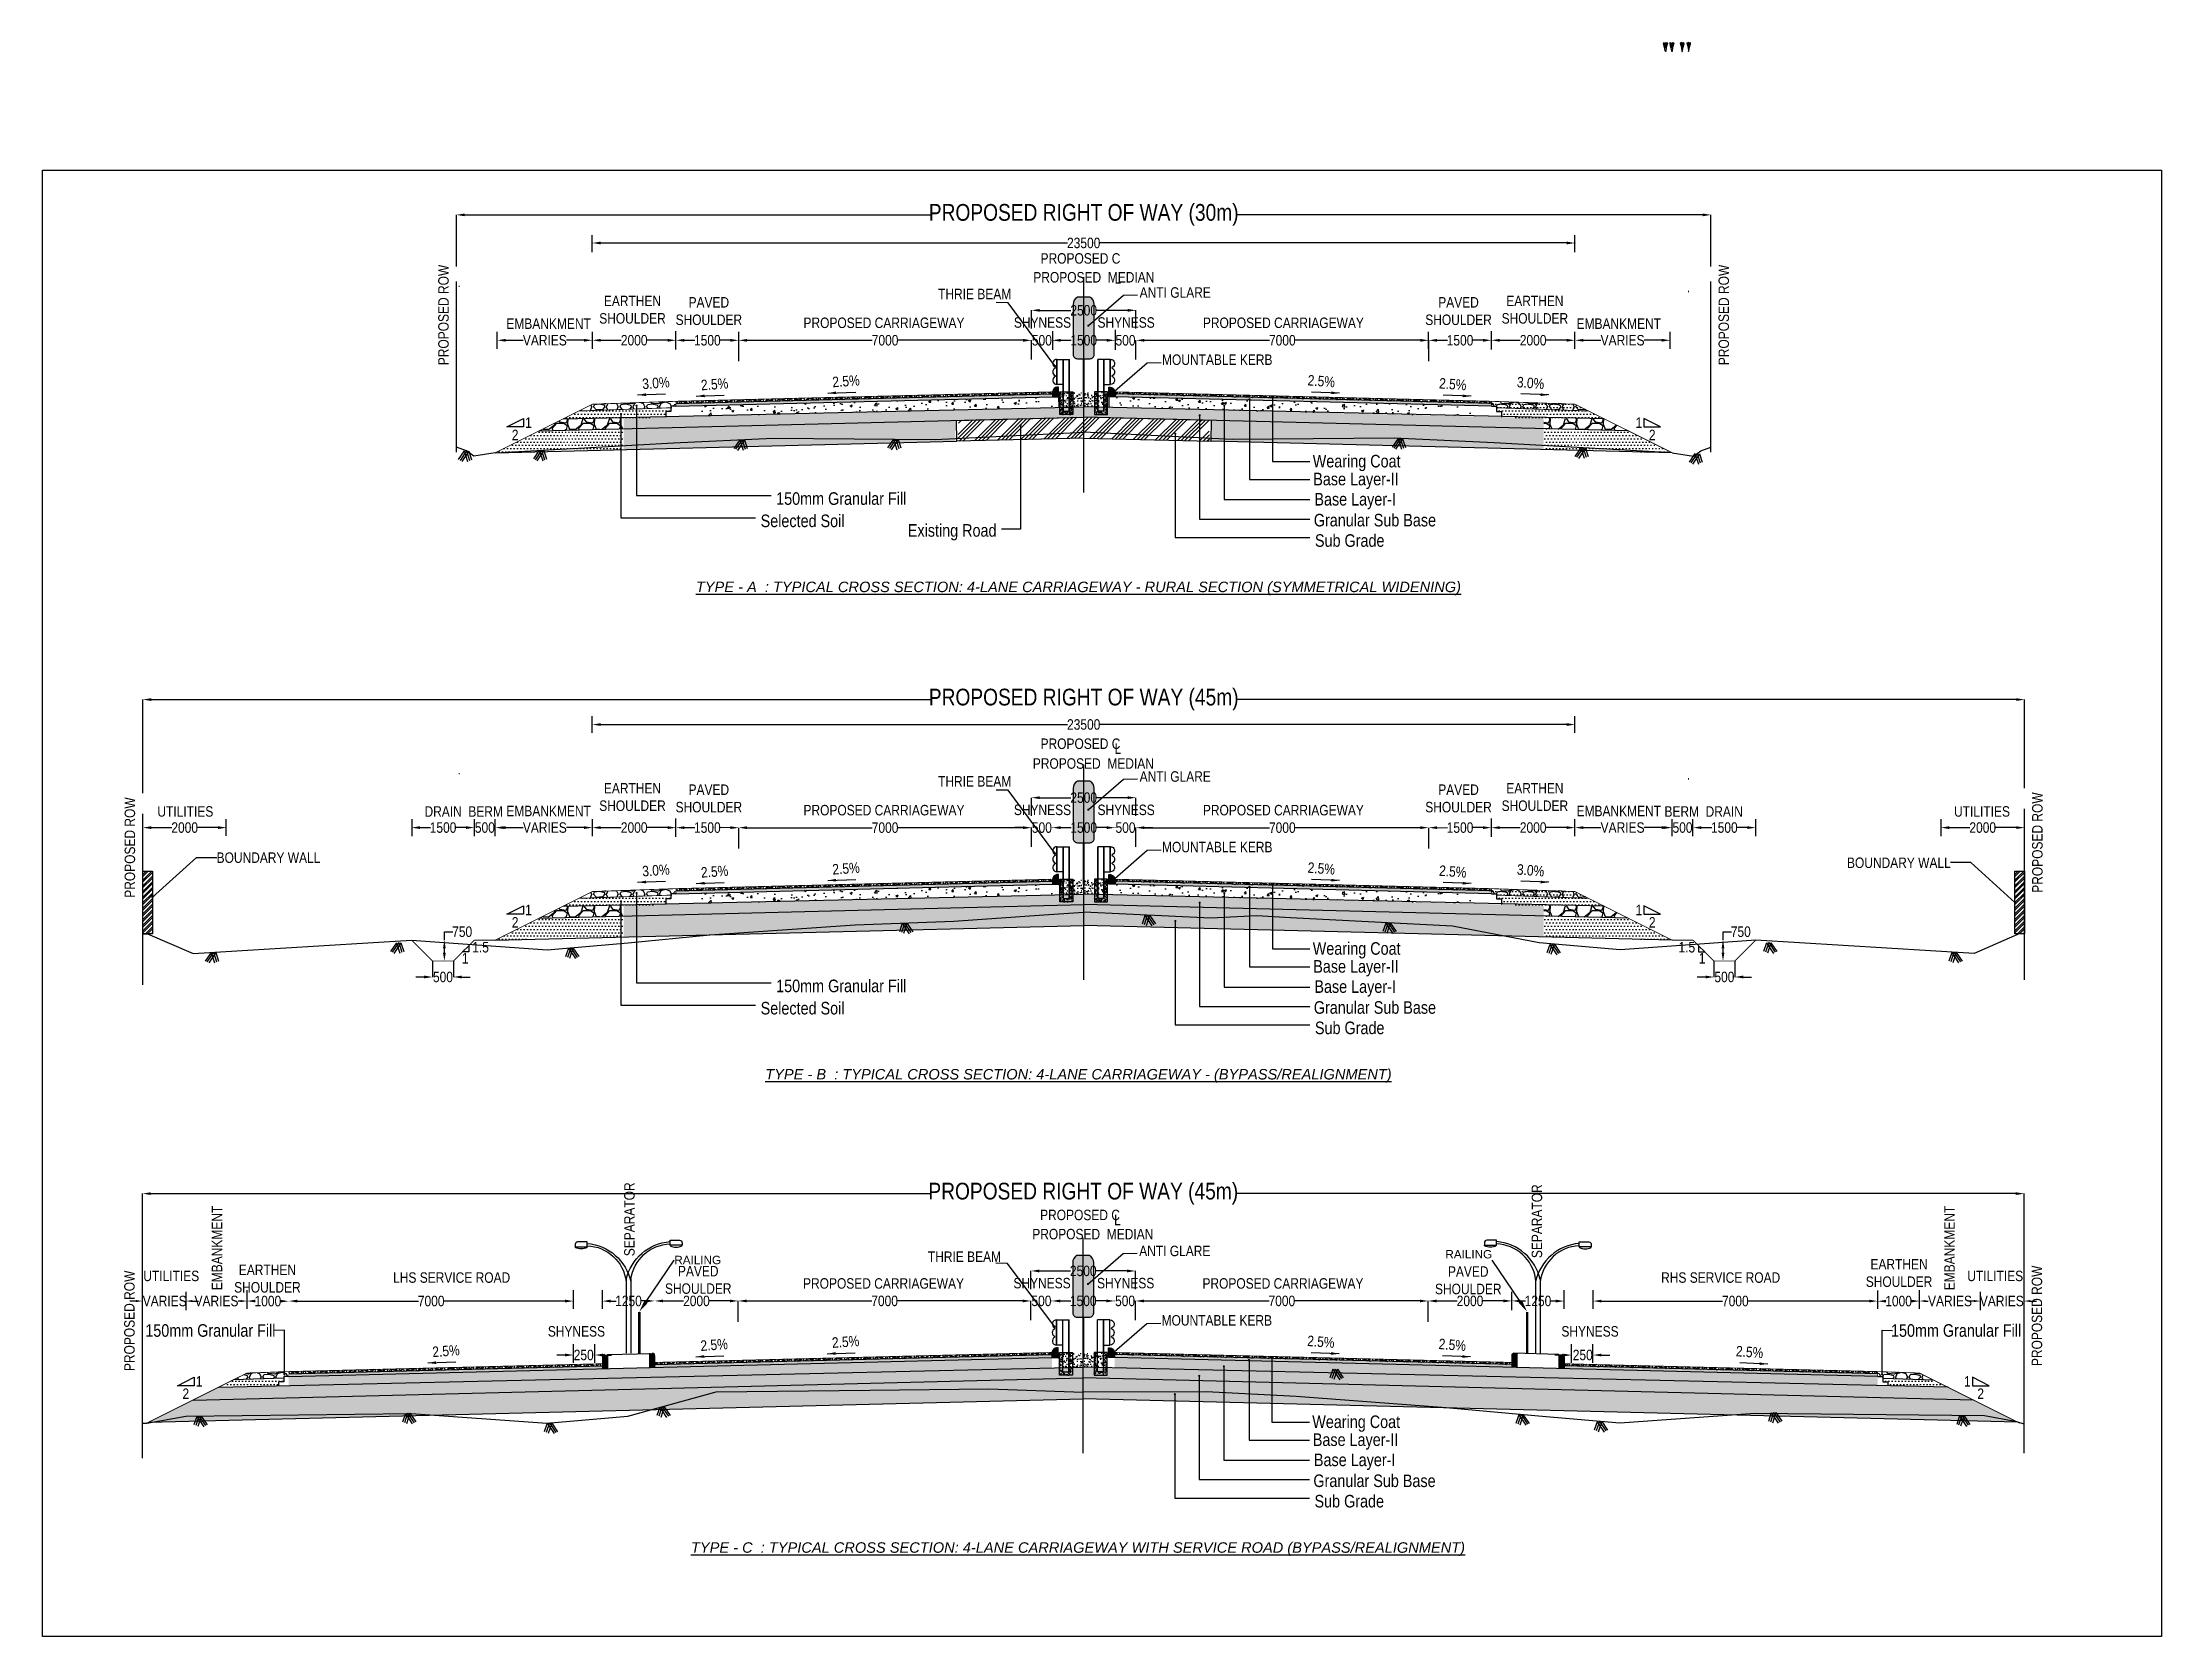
# Model space of a CAD drawing. Header units: millimetres. Extents: x 207528 to 778454, y -364692 to 101323.
# Drawn here: x 384197 to 434878, y 38536 to 76665 of the extents above; entities that cross this region are included whole.
import ezdxf
from ezdxf import colors
from ezdxf.entities.mleader import LeaderData, LeaderLine
from ezdxf.math import Vec2, Vec3

# ---------------------------------------------------------------- set-up
doc = ezdxf.new("R2010")
doc.units = ezdxf.units.MM
doc.linetypes.add('CENTER2', pattern=[28.575, 19.05, -3.175, 3.175, -3.175])
doc.linetypes.add('DASHED2', pattern=[0.375, 0.25, -0.125])
for name, color, linetype in [('Dim', 253, 'Continuous'), ('Dimension', 253, 'Continuous'), ('hatch', 253, 'Continuous'), ('NGL', 7, 'DASHED2'), ('Proposed ROW', 241, 'MNEW')]:
    doc.layers.add(name, color=color, linetype=linetype)
doc.styles.add('Arin', font='ARIALN.TTF')
doc.styles.add('DIM', font='ARIALN.TTF', dxfattribs={"height": 250})
doc.styles.get("Standard").update_dxf_attribs({"font": 'arial.ttf'})
doc.styles.add('STRIP PLAN STYLE', font='ARIALN.TTF')
doc.linetypes.add('MNEW', pattern='A,26.152623,-1.048632,["PROW",Standard,S=1.75,R=0,X=0,Y=-0.975095],-7.693777,26.152623', length=61.047655)
doc.dimstyles.new('DIM', dxfattribs={"dimtxt": 250, "dimasz": 200, "dimexe": 0.18, "dimexo": 0.0625, "dimgap": 0.09, "dimtad": 0, "dimtih": 1, "dimtoh": 1, "dimdec": 0, "dimzin": 0, "dimdsep": 46, "dimtxsty": 'DIM', "dimcen": 0.09, "dimclrd": 256, "dimclrt": 7, "dimadec": 0, "dimazin": 0, "dimtfac": 1, "dimtdec": 0, "dimtofl": 0, "dimtmove": 0, "dimatfit": 3, "dimfxl": 1, "dimtolj": 1, "dimtzin": 0, "dimarcsym": 0})
doc.dimstyles.new('new', dxfattribs={"dimtxt": 150, "dimasz": 150, "dimexe": 100, "dimexo": 0.1, "dimgap": 0.09, "dimtad": 0, "dimtih": 1, "dimtoh": 1, "dimdec": 0, "dimzin": 0, "dimdsep": 46, "dimtxsty": 'DIM', "dimcen": 0.09, "dimclrd": 256, "dimclrt": 252, "dimadec": 0, "dimazin": 0, "dimtfac": 1, "dimtdec": 0, "dimtofl": 0, "dimtmove": 0, "dimatfit": 3, "dimfxl": 1, "dimtolj": 1, "dimtzin": 0, "dimlwd": -1, "dimarcsym": 0})
pattern_1 = [(45, (70789.31, 0), (-67.35192, 67.35192), []), (105, (70789.31, 0), (-92.004435, -24.652514), []), (165, (70789.31, 0), (-24.652514, -92.004435), [])]
pattern_2 = [(45, (331240.62, -22299.69), (-67.35192, 67.35192), []), (105, (331240.62, -22299.69), (-92.004435, -24.65251), []), (165, (331240.62, -22299.69), (-24.65251, -92.004435), [])]
pattern_3 = [(45, (331240.616, -22299.692), (42.426407, -4e-15), [25, -35]), (45, (331251.223, -22299.692), (42.426407, -4e-15), [10, -50]), (45, (331240.616, -22289.086), (42.426407, -4e-15), [10, -50])]
pattern_4 = [(45, (70789.306, 0), (42.4264069, 0), [25, -35]), (45, (70799.912, 0), (42.4264069, 0), [10, -50]), (45, (70789.306, 10.607), (42.4264069, 0), [10, -50])]
pattern_5 = [(50, (331240.6, -22299.7), (546.554, -47.8173), [57.15, -628.65]), (355, (331240.6, -22299.7), (-105.7303, 573.1705), [45.72, -502.9218]), (100.45144, (331286.16, -22303.7), (440.8237, 525.3533), [48.57, -534.2707]), (46.1842, (331240.6, -22147.3), (813.237, -126.127), [85.725, -942.975]), (96.63556, (331308.4, -22157.8), (712.2124, 742.2784), [72.855, -801.407]), (351.18415, (331240.6, -22147.3), (712.2124, 742.2784), [68.58, -754.379]), (21, (331316.8, -22185.4), (454.8432, -306.7956), [57.15, -628.65]), (326, (331316.8, -22185.4), (185.406, 552.564), [45.72, -502.92]), (71.45144, (331354.7, -22210.96), (640.2493, 245.7683), [48.57, -534.2698]), (37.5, (331240.62, -22299.7), (9.2658, 253.66512), [0, -496.824, 0, -510.54, 0, -504.825]), (7.5, (331240.62, -22299.7), (200.459, 300.5417), [0, -291.084, 0, -485.394, 0, -192.405]), (327.5, (331070.7, -22299.7), (406.7718, -17.18623), [0, -190.5, 0, -594.36, 0, -788.67]), (317.5, (330994.5, -22299.7), (444.3875, 76.2795), [0, -247.65, 0, -394.716, 0, -560.07])]
pattern_6 = [(228.012788, (333698.38, -21717.253), (-5080, -5715), [85.4304, -8457.621]), (184.96974, (333641.228, -21780.753), (7619.999997, 635.000036), [146.6012, -14513.5122]), (132.510447, (333495.178, -21793.453), (6350.000003, -6984.999998), [103.3704, -10233.6807]), (267.27369, (333247.528, -21952.203), (635.000001, 12700), [133.501, -13216.6094]), (292.833654, (333241.178, -22085.553), (-3175, 7620), [130.9084, -12959.952]), (357.27369, (333291.978, -22206.203), (-12700, 635.000001), [133.501, -13216.6094]), (37.69424, (333425.328, -22212.553), (-8254.9999996, -6350.0000005), [176.5484, -17478.2788]), (72.255328, (333565.028, -22104.603), (4445.000001, 13969.9999996), [166.68, -16501.3142]), (121.429566, (333615.828, -21945.853), (-5080.000001, 8254.9999996), [133.9532, -13261.3864]), (175.23636, (333545.98, -21831.553), (6985, -635), [152.9283, -7493.4842]), (222.397438, (333393.578, -21818.853), (-7619.9999998, -6985.0000003), [197.7695, -19579.193]), (138.814075, (333876.18, -21958.55), (-4445, 3810), [67.501, -6682.6415]), (171.469234, (333825.378, -21914.103), (8255, -1269.9999986), [128.4205, -12713.6597]), (225, (333698.4, -21895.05), (-9e-14, -635), [89.8023, -808.2233]), (203.19859, (333653.93, -21818.85), (3175, 1270), [48.3603, -4787.6556]), (291.80141, (333609.48, -21837.9), (-635, 1905), [68.3914, -3351.1882]), (30.96376, (333634.88, -21901.4), (1905, 1270), [111.08, -3591.5745]), (161.56505, (333730.13, -21844.25), (1270, -635), [80.3218, -1927.7245]), (16.38954, (333241.178, -21837.903), (6350, 1905), [112.522, -11139.7067]), (70.346176, (333349.13, -21806.153), (-2540, -6985), [94.3997, -9345.554]), (293.19859, (333730.13, -21717.25), (-1270, 3175), [96.72, -4739.296]), (343.61046, (333768.228, -21806.153), (-6350, 1905), [112.522, -11139.7067]), (339.443955, (333241.18, -22231.6), (-3175, 1270), [108.5088, -5316.9336]), (294.77514, (333342.78, -22269.703), (-3175.000004, 6984.999998), [90.918, -9000.8983]), (66.80141, (333736.48, -22352.25), (1270, 3175), [96.72, -4739.296]), (17.354025, (333774.578, -22263.353), (-8255, -2540), [106.4457, -10538.094]), (69.443955, (333425.33, -22352.25), (-1270, -3175), [54.2544, -5371.188]), (101.30993, (333698.38, -22352.25), (-635, 2540), [32.3787, -3205.4987]), (165.96376, (333692.03, -22320.5), (1905, -635), [130.9084, -2487.2636]), (186.009006, (333565.028, -22288.753), (6350, 635), [121.3167, -12010.3412]), (303.69007, (333634.88, -21958.55), (-635, 1270), [91.581, -2197.944]), (353.157227, (333685.678, -22034.753), (10795, -1269.9999994), [159.8892, -15829.0023]), (60.945396, (333844.43, -22053.8), (-2540, -4445), [65.377, -6472.348]), (90, (333876.2, -21996.65), (-635, 635), [38.1, -596.9]), (120.256437, (333552.33, -22269.703), (2540, -4445), [88.2167, -8733.4852]), (48.012787, (333507.88, -22193.503), (5080, 5715), [170.8607, -8372.1905]), (0, (333622.2, -22066.5), (635, 635), [165.1, -469.9]), (325.304846, (333787.28, -22066.503), (6350.000002, -4444.999997), [100.4024, -9939.8292]), (254.0546, (333869.83, -22123.65), (-635, -2540), [92.4573, -4530.4125]), (207.645975, (333844.428, -22212.553), (-12065.0000004, -6349.999999), [150.5363, -14903.116]), (175.426079, (333711.078, -22282.403), (-8255, 635), [159.2574, -15766.4616])]
pattern_7 = [(0, (333241.18, -22352.25), (39.6875, 79.375), [0, -79.375])]
pattern_8 = [(0, (341240.66, -32106.35), (39.6875, 79.375), [0, -79.375])]
pattern_9 = [(228.012788, (80496.506, -22571.1), (-5080.0000004, -5714.9999996), [85.4304, -8457.6209]), (184.969741, (80439.356, -22634.602), (7619.999997, 635.0000362), [146.6012, -14513.5122]), (132.510447, (80293.306, -22647.302), (6350.0000027, -6984.9999976), [103.3704, -10233.6807]), (267.273689, (80045.656, -22806.052), (635.0000013, 12700), [133.5011, -13216.6094]), (292.833654, (80039.306, -22939.402), (-3175.0000003, 7620), [130.9084, -12959.9519]), (357.273689, (80090.106, -23060.052), (-12700, 635.0000013), [133.5011, -13216.6094]), (37.6942405, (80223.456, -23066.402), (-8254.9999996, -6350.0000005), [176.5484, -17478.2788]), (72.255328, (80363.156, -22958.452), (4445.0000012, 13969.9999996), [166.6799, -16501.3142]), (121.429566, (80413.956, -22799.702), (-5080.0000007, 8254.9999996), [133.9532, -13261.3864]), (175.236358, (80344.106, -22685.4), (6985, -635.000001), [152.9283, -7493.4842]), (222.397438, (80191.706, -22672.702), (-7619.9999998, -6985.0000003), [197.7695, -19579.1931]), (138.814075, (80674.306, -22812.4), (-4445, 3810), [67.5011, -6682.6415]), (171.469234, (80623.506, -22767.952), (8255.0000002, -1269.9999986), [128.4205, -12713.6597]), (225, (80496.5, -22748.9), (-9e-14, -635), [89.8023, -808.2233]), (203.19859, (80452.056, -22672.7), (3175, 1270), [48.3603, -4787.6556]), (291.80141, (80407.6, -22691.75), (-635, 1905), [68.3914, -3351.1882]), (30.963757, (80433.01, -22755.25), (1905, 1270), [111.0799, -3591.5745]), (161.56505, (80528.26, -22698.1), (1270, -635), [80.3218, -1927.7245]), (16.38954, (80039.306, -22691.752), (6350, 1905), [112.522, -11139.7067]), (70.346176, (80147.256, -22660), (-2540, -6985), [94.3997, -9345.5539]), (293.19859, (80528.256, -22571.1), (-1270, 3175), [96.72, -4739.2959]), (343.61046, (80566.356, -22660.002), (-6350, 1904.9999996), [112.522, -11139.7067]), (339.443955, (80039.306, -23085.45), (-3175, 1270), [108.5088, -5316.9336]), (294.77514, (80140.906, -23123.55), (-3175.000004, 6984.9999983), [90.918, -9000.8983]), (66.80141, (80534.606, -23206.1), (1270, 3175), [96.72, -4739.2959]), (17.354025, (80572.706, -23117.202), (-8255, -2540.0000005), [106.4457, -10538.094]), (69.443955, (80223.456, -23206.1), (-1270, -3175), [54.2544, -5371.188]), (101.309932, (80496.5, -23206.1), (-635, 2540), [32.3787, -3205.4987]), (165.963757, (80490.16, -23174.35), (1905, -635), [130.9084, -2487.2636]), (186.009006, (80363.156, -23142.602), (6350, 635.0000003), [121.3167, -12010.3412]), (303.69007, (80433, -22812.4), (-635, 1270), [91.581, -2197.9441]), (353.1572266, (80483.806, -22888.602), (10795, -1269.9999994), [159.8892, -15829.0023]), (60.945396, (80642.556, -22907.65), (-2540, -4445), [65.3771, -6472.3481]), (90, (80674.3, -22850.5), (-635, 635), [38.1, -596.9]), (120.256437, (80350.456, -23123.55), (2539.9999997, -4445), [88.2167, -8733.4852]), (48.012787, (80306.006, -23047.35), (5080.0000004, 5714.9999996), [170.8607, -8372.1905]), (0, (80420.3, -22920.35), (635, 635), [165.1, -469.9]), (325.304846, (80585.406, -22920.35), (6350.0000024, -4444.9999966), [100.4024, -9939.8292]), (254.054604, (80667.956, -22977.5), (-635, -2540), [92.4573, -4530.4125]), (207.645975, (80642.556, -23066.402), (-12065.0000004, -6349.9999992), [150.5363, -14903.1161]), (175.426079, (80509.206, -23136.252), (-8255, 635), [159.2574, -15766.4616])]
pattern_10 = [(0, (332001.415, -8900.25), (39.6875, 79.375), [0, -79.375])]
pattern_11 = [(0, (333251.31, -8933.94), (39.6875, 79.375), [0, -79.375])]
pattern_12 = [(228.012788, (333708.51, -8298.943), (-5080, -5715), [85.4304, -8457.621]), (184.96974, (333651.362, -8362.443), (7619.999997, 635.000036), [146.6012, -14513.5122]), (132.510447, (333505.312, -8375.143), (6350.000003, -6984.999998), [103.3704, -10233.6807]), (267.27369, (333257.662, -8533.893), (635.000001, 12700), [133.501, -13216.6094]), (292.833654, (333251.312, -8667.243), (-3175, 7620), [130.9084, -12959.952]), (357.27369, (333302.112, -8787.893), (-12700, 635.000001), [133.501, -13216.6094]), (37.69424, (333435.462, -8794.243), (-8254.9999996, -6350.0000005), [176.5484, -17478.2788]), (72.255328, (333575.162, -8686.293), (4445.000001, 13969.9999996), [166.68, -16501.314]), (121.429566, (333625.962, -8527.543), (-5080.000001, 8254.9999996), [133.9532, -13261.3864]), (175.23636, (333556.11, -8413.243), (6985, -635), [152.9283, -7493.4842]), (222.397438, (333403.712, -8400.543), (-7619.9999998, -6985.0000003), [197.7695, -19579.193]), (138.814075, (333886.31, -8540.243), (-4445, 3810), [67.501, -6682.6415]), (171.469234, (333835.512, -8495.793), (8255, -1269.9999986), [128.4205, -12713.6597]), (225, (333708.5, -8476.74), (-9e-14, -635), [89.8023, -808.2233]), (203.19859, (333664.06, -8400.54), (3175, 1270), [48.3603, -4787.6556]), (291.80141, (333619.61, -8419.59), (-635, 1905), [68.3914, -3351.1882]), (30.96376, (333645.01, -8483.09), (1905, 1270), [111.08, -3591.5745]), (161.56505, (333740.26, -8425.94), (1270, -635), [80.3218, -1927.7245]), (16.38954, (333251.312, -8419.593), (6350, 1905), [112.522, -11139.7067]), (70.346176, (333359.26, -8387.843), (-2540, -6985), [94.3997, -9345.554]), (293.19859, (333740.26, -8298.94), (-1270, 3175), [96.72, -4739.296]), (343.61046, (333778.362, -8387.843), (-6350, 1905), [112.522, -11139.7067]), (339.443955, (333251.31, -8813.29), (-3175, 1270), [108.5088, -5316.9336]), (294.77514, (333352.91, -8851.393), (-3175.000004, 6984.999998), [90.918, -9000.8983]), (66.80141, (333746.61, -8933.94), (1270, 3175), [96.72, -4739.296]), (17.354025, (333784.712, -8845.043), (-8255, -2540), [106.4457, -10538.094]), (69.443955, (333435.46, -8933.94), (-1270, -3175), [54.2544, -5371.188]), (101.30993, (333708.51, -8933.94), (-635, 2540), [32.3787, -3205.4987]), (165.96376, (333702.16, -8902.2), (1905, -635), [130.9084, -2487.2636]), (186.009006, (333575.162, -8870.443), (6350, 635), [121.3167, -12010.3412]), (303.69007, (333645.01, -8540.24), (-635, 1270), [91.581, -2197.944]), (353.157227, (333695.812, -8616.443), (10795, -1269.9999994), [159.8892, -15829.0023]), (60.945396, (333854.56, -8635.49), (-2540, -4445), [65.377, -6472.348]), (90, (333886.3, -8578.34), (-635, 635), [38.1, -596.9]), (120.256437, (333562.46, -8851.393), (2540, -4445), [88.2167, -8733.4852]), (48.012787, (333518.01, -8775.193), (5080, 5715), [170.8607, -8372.1905]), (0, (333632.3, -8648.2), (635, 635), [165.1, -469.9]), (325.304846, (333797.41, -8648.193), (6350.000002, -4444.999997), [100.4024, -9939.8292]), (254.0546, (333879.96, -8705.34), (-635, -2540), [92.4573, -4530.4125]), (207.645975, (333854.562, -8794.243), (-12065.0000004, -6349.999999), [150.5363, -14903.116]), (175.426079, (333721.212, -8864.093), (-8255, 635), [159.2574, -15766.4616])]
pattern_13 = [(45, (331251.37, 675.16), (-67.35192, 67.35192), []), (105, (331251.37, 675.16), (-92.004435, -24.65251), []), (165, (331251.37, 675.16), (-24.65251, -92.004435), [])]
pattern_14 = [(45, (331251.372, 675.16), (42.426407, -4e-15), [25, -35]), (45, (331261.98, 675.16), (42.426407, -4e-15), [10, -50]), (45, (331251.372, 685.766), (42.426407, -4e-15), [10, -50])]
pattern_15 = [(50, (331251.37, 675.16), (546.554, -47.8173), [57.15, -628.65]), (355, (331251.4, 675.16), (-105.7303, 573.1705), [45.72, -502.9218]), (100.45144, (331296.9, 671.2), (440.8237, 525.3533), [48.57, -534.2707]), (46.1842, (331251.4, 827.56), (813.237, -126.127), [85.725, -942.975]), (96.63556, (331319.14, 817.05), (712.2124, 742.2784), [72.855, -801.407]), (351.18415, (331251.4, 827.6), (712.2124, 742.2784), [68.58, -754.379]), (21, (331327.57, 789.46), (454.8432, -306.7956), [57.15, -628.65]), (326, (331327.6, 789.46), (185.406, 552.564), [45.72, -502.92]), (71.45144, (331365.5, 763.9), (640.2493, 245.7683), [48.57, -534.2698]), (37.5, (331251.37, 675.16), (9.2658, 253.6651), [0, -496.824, 0, -510.54, 0, -504.825]), (7.5, (331251.37, 675.16), (200.459, 300.5417), [0, -291.084, 0, -485.394, 0, -192.405]), (327.5, (331081.45, 675.16), (406.7718, -17.18623), [0, -190.5, 0, -594.36, 0, -788.67]), (317.5, (331005.25, 675.16), (444.3875, 76.2795), [0, -247.65, 0, -394.716, 0, -560.07])]
pattern_16 = [(228.012788, (333709.134, 1257.6), (-5080, -5715), [85.4304, -8457.621]), (184.96974, (333651.984, 1194.1), (7619.999997, 635.000036), [146.6012, -14513.5122]), (132.510447, (333505.934, 1181.4), (6350.000003, -6984.999998), [103.3704, -10233.6807]), (267.27369, (333258.284, 1022.65), (635.000001, 12700), [133.501, -13216.6094]), (292.833654, (333251.934, 889.3), (-3175, 7620), [130.9084, -12959.952]), (357.27369, (333302.734, 768.65), (-12700, 635.000001), [133.501, -13216.6094]), (37.69424, (333436.084, 762.3), (-8254.9999996, -6350.0000005), [176.5484, -17478.2788]), (72.255328, (333575.784, 870.25), (4445.000001, 13969.9999996), [166.68, -16501.314]), (121.429566, (333626.584, 1029), (-5080.000001, 8254.9999996), [133.9532, -13261.3864]), (175.23636, (333556.734, 1143.3), (6985, -635), [152.9283, -7493.4842]), (222.397438, (333404.334, 1156), (-7619.9999998, -6985.0000003), [197.7695, -19579.193]), (138.814075, (333886.934, 1016.3), (-4445, 3810), [67.501, -6682.6415]), (171.469234, (333836.134, 1060.75), (8255, -1269.999999), [128.4205, -12713.6597]), (225, (333709.13, 1079.8), (-9e-14, -635), [89.8023, -808.2233]), (203.19859, (333664.68, 1156), (3175, 1270), [48.3603, -4787.6556]), (291.80141, (333620.23, 1136.95), (-635, 1905), [68.3914, -3351.1882]), (30.96376, (333645.63, 1073.45), (1905, 1270), [111.08, -3591.5745]), (161.56505, (333740.88, 1130.6), (1270, -635), [80.3218, -1927.7245]), (16.38954, (333251.934, 1136.95), (6350, 1905), [112.522, -11139.7067]), (70.346176, (333359.884, 1168.7), (-2540, -6985), [94.3997, -9345.554]), (293.19859, (333740.88, 1257.6), (-1270, 3175), [96.72, -4739.296]), (343.61046, (333778.984, 1168.7), (-6350, 1905), [112.522, -11139.7067]), (339.443955, (333251.934, 743.25), (-3175, 1270), [108.5088, -5316.9336]), (294.77514, (333353.534, 705.15), (-3175.000004, 6984.999998), [90.918, -9000.8983]), (66.80141, (333747.23, 622.6), (1270, 3175), [96.72, -4739.296]), (17.354025, (333785.334, 711.5), (-8255, -2540), [106.4457, -10538.094]), (69.443955, (333436.084, 622.6), (-1270, -3175), [54.2544, -5371.188]), (101.30993, (333709.13, 622.6), (-635, 2540), [32.3787, -3205.4987]), (165.96376, (333702.78, 654.35), (1905, -635), [130.9084, -2487.2636]), (186.009006, (333575.784, 686.1), (6350, 635), [121.3167, -12010.3412]), (303.69007, (333645.63, 1016.3), (-635, 1270), [91.581, -2197.944]), (353.157227, (333696.434, 940.1), (10795, -1269.9999994), [159.8892, -15829.0023]), (60.945396, (333855.184, 921.05), (-2540, -4445), [65.377, -6472.348]), (90, (333886.93, 978.2), (-635, 635), [38.1, -596.9]), (120.256437, (333563.084, 705.15), (2540, -4445), [88.2167, -8733.4852]), (48.012787, (333518.634, 781.35), (5080, 5715), [170.8607, -8372.1905]), (0, (333632.93, 908.35), (635, 635), [165.1, -469.9]), (325.304846, (333798.034, 908.35), (6350.000002, -4444.999997), [100.4024, -9939.8292]), (254.0546, (333880.58, 851.2), (-635, -2540), [92.4573, -4530.4125]), (207.645975, (333855.184, 762.3), (-12065.0000004, -6349.999999), [150.5363, -14903.116]), (175.42608, (333721.834, 692.45), (-8255, 635), [159.2574, -15766.4616])]
pattern_17 = [(0, (333251.934, 622.6), (39.6875, 79.375), [0, -79.375])]
pattern_18 = [(45, (333254.05, 28925.6), (-269.4077, 269.4077), []), (45, (333343.86, 28925.6), (-269.4077, 269.4077), []), (45, (333433.66, 28925.6), (-269.4077, 269.4077), []), (45, (333523.46, 28925.6), (-269.4077, 269.4077), [])]
pattern_19 = [(228.012788, (71257.26, 635), (-5080.0000004, -5714.9999996), [85.4304, -8457.6209]), (184.969741, (71200.112, 571.5), (7619.999997, 635.0000362), [146.6012, -14513.5122]), (132.510447, (71054.06, 558.8), (6350.0000027, -6984.9999976), [103.3704, -10233.6807]), (267.273689, (70806.412, 400.05), (635.0000013, 12700), [133.5011, -13216.6094]), (292.833654, (70800.062, 266.7), (-3175.0000003, 7620), [130.9084, -12959.9519]), (357.273689, (70850.862, 146.05), (-12700, 635.0000013), [133.5011, -13216.6094]), (37.6942405, (70984.212, 139.7), (-8254.9999996, -6350.0000005), [176.5484, -17478.2788]), (72.255328, (71123.912, 247.65), (4445.0000012, 13969.9999996), [166.6799, -16501.3142]), (121.429566, (71174.712, 406.4), (-5080.0000007, 8254.9999996), [133.9532, -13261.3864]), (175.236358, (71104.86, 520.7), (6985, -635.000001), [152.9283, -7493.4842]), (222.397438, (70952.462, 533.4), (-7619.9999998, -6985.0000003), [197.7695, -19579.1931]), (138.814075, (71435.06, 393.7), (-4445, 3810), [67.5011, -6682.6415]), (171.469234, (71384.262, 438.15), (8255.0000002, -1269.9999986), [128.4205, -12713.6597]), (225, (71257.26, 457.2), (-9e-14, -635), [89.8023, -808.2233]), (203.19859, (71212.81, 533.4), (3175, 1270), [48.3603, -4787.6556]), (291.80141, (71168.36, 514.35), (-635, 1905), [68.3914, -3351.1882]), (30.963757, (71193.76, 450.85), (1905, 1270), [111.0799, -3591.5745]), (161.56505, (71289.01, 508), (1270, -635), [80.3218, -1927.7245]), (16.38954, (70800.06, 514.35), (6350, 1905), [112.522, -11139.7067]), (70.346176, (70908.01, 546.1), (-2540, -6985), [94.3997, -9345.5539]), (293.19859, (71289.01, 635), (-1270, 3175), [96.72, -4739.2959]), (343.61046, (71327.11, 546.1), (-6350, 1904.9999996), [112.522, -11139.7067]), (339.443955, (70800.06, 120.65), (-3175, 1270), [108.5088, -5316.9336]), (294.77514, (70901.66, 82.55), (-3175.000004, 6984.9999983), [90.918, -9000.8983]), (66.80141, (71295.36, 0), (1270, 3175), [96.72, -4739.2959]), (17.354025, (71333.46, 88.9), (-8255, -2540.0000005), [106.4457, -10538.094]), (69.443955, (70984.21, 0), (-1270, -3175), [54.2544, -5371.188]), (101.309932, (71257.26, 0), (-635, 2540), [32.3787, -3205.4987]), (165.963757, (71250.91, 31.75), (1905, -635), [130.9084, -2487.2636]), (186.009006, (71123.91, 63.5), (6350, 635.0000003), [121.3167, -12010.3412]), (303.69007, (71193.76, 393.7), (-635, 1270), [91.581, -2197.9441]), (353.1572266, (71244.562, 317.5), (10795, -1269.9999994), [159.8892, -15829.0023]), (60.945396, (71403.31, 298.45), (-2540, -4445), [65.3771, -6472.3481]), (90, (71435.06, 355.6), (-635, 635), [38.1, -596.9]), (120.256437, (71111.21, 82.55), (2539.9999997, -4445), [88.2167, -8733.4852]), (48.012787, (71066.76, 158.75), (5080.0000004, 5714.9999996), [170.8607, -8372.1905]), (0, (71181.06, 285.75), (635, 635), [165.1, -469.9]), (325.304846, (71346.16, 285.75), (6350.0000024, -4444.9999966), [100.4024, -9939.8292]), (254.054604, (71428.71, 228.6), (-635, -2540), [92.4573, -4530.4125]), (207.645975, (71403.312, 139.7), (-12065.0000004, -6349.9999992), [150.5363, -14903.1161]), (175.426079, (71269.962, 69.85), (-8255, 635), [159.2574, -15766.4616])]
pattern_20 = [(0, (332001.415, -20555.835), (39.6875, 79.375), [0, -79.375])]
pattern_21 = [(0, (333251.31, -20589.53), (39.6875, 79.375), [0, -79.375])]
pattern_22 = [(228.012788, (333708.51, -19954.53), (-5080, -5715), [85.4304, -8457.621]), (184.96974, (333651.362, -20018.03), (7619.999997, 635.000036), [146.6012, -14513.5122]), (132.510447, (333505.312, -20030.73), (6350.000003, -6984.999998), [103.3704, -10233.6807]), (267.27369, (333257.662, -20189.48), (635.000001, 12700), [133.501, -13216.6094]), (292.833654, (333251.312, -20322.83), (-3175, 7620), [130.9084, -12959.952]), (357.27369, (333302.112, -20443.48), (-12700, 635.000001), [133.501, -13216.6094]), (37.69424, (333435.462, -20449.83), (-8254.9999996, -6350.0000005), [176.5484, -17478.2788]), (72.255328, (333575.162, -20341.88), (4445.000001, 13969.9999996), [166.68, -16501.314]), (121.429566, (333625.962, -20183.13), (-5080.000001, 8254.9999996), [133.9532, -13261.3864]), (175.23636, (333556.11, -20068.83), (6985, -635), [152.9283, -7493.4842]), (222.397438, (333403.712, -20056.13), (-7619.9999998, -6985.0000003), [197.7695, -19579.193]), (138.814075, (333886.31, -20195.83), (-4445, 3810), [67.501, -6682.6415]), (171.469234, (333835.512, -20151.38), (8255, -1269.9999986), [128.4205, -12713.6597]), (225, (333708.5, -20132.33), (-9e-14, -635), [89.8023, -808.2233]), (203.19859, (333664.06, -20056.13), (3175, 1270), [48.3603, -4787.6556]), (291.80141, (333619.61, -20075.18), (-635, 1905), [68.3914, -3351.1882]), (30.96376, (333645.01, -20138.68), (1905, 1270), [111.08, -3591.5745]), (161.56505, (333740.26, -20081.53), (1270, -635), [80.3218, -1927.7245]), (16.38954, (333251.312, -20075.18), (6350, 1905), [112.522, -11139.7067]), (70.346176, (333359.26, -20043.43), (-2540, -6985), [94.3997, -9345.554]), (293.19859, (333740.26, -19954.53), (-1270, 3175), [96.72, -4739.296]), (343.61046, (333778.362, -20043.43), (-6350, 1905), [112.522, -11139.7067]), (339.443955, (333251.31, -20468.88), (-3175, 1270), [108.5088, -5316.9336]), (294.77514, (333352.91, -20506.98), (-3175.000004, 6984.999998), [90.918, -9000.8983]), (66.80141, (333746.61, -20589.53), (1270, 3175), [96.72, -4739.296]), (17.354025, (333784.712, -20500.63), (-8255, -2540), [106.4457, -10538.094]), (69.443955, (333435.46, -20589.53), (-1270, -3175), [54.2544, -5371.188]), (101.30993, (333708.51, -20589.53), (-635, 2540), [32.3787, -3205.4987]), (165.96376, (333702.16, -20557.78), (1905, -635), [130.9084, -2487.2636]), (186.009006, (333575.162, -20526.03), (6350, 635), [121.3167, -12010.3412]), (303.69007, (333645.01, -20195.83), (-635, 1270), [91.581, -2197.944]), (353.157227, (333695.812, -20272.03), (10795, -1269.9999994), [159.8892, -15829.0023]), (60.945396, (333854.56, -20291.08), (-2540, -4445), [65.377, -6472.348]), (90, (333886.3, -20233.9), (-635, 635), [38.1, -596.9]), (120.256437, (333562.46, -20506.98), (2540, -4445), [88.2167, -8733.4852]), (48.012787, (333518.01, -20430.78), (5080, 5715), [170.8607, -8372.1905]), (0, (333632.3, -20303.8), (635, 635), [165.1, -469.9]), (325.304846, (333797.41, -20303.78), (6350.000002, -4444.999997), [100.4024, -9939.8292]), (254.0546, (333879.96, -20360.93), (-635, -2540), [92.4573, -4530.4125]), (207.645975, (333854.562, -20449.83), (-12065.0000004, -6349.999999), [150.5363, -14903.116]), (175.426079, (333721.212, -20519.68), (-8255, 635), [159.2574, -15766.4616])]
pattern_23 = [(45, (331251.37, -10980.43), (-67.35192, 67.35192), []), (105, (331251.37, -10980.43), (-92.004435, -24.65251), []), (165, (331251.37, -10980.43), (-24.65251, -92.004435), [])]
pattern_24 = [(45, (331251.372, -10980.428), (42.426407, -4e-15), [25, -35]), (45, (331261.98, -10980.428), (42.426407, -4e-15), [10, -50]), (45, (331251.372, -10969.822), (42.426407, -4e-15), [10, -50])]
pattern_25 = [(50, (331251.37, -10980.43), (546.554, -47.8173), [57.15, -628.65]), (355, (331251.4, -10980.43), (-105.7303, 573.1705), [45.72, -502.9218]), (100.45144, (331296.9, -10984.4), (440.8237, 525.3533), [48.57, -534.2707]), (46.1842, (331251.4, -10828), (813.237, -126.127), [85.725, -942.975]), (96.63556, (331319.14, -10838.5), (712.2124, 742.2784), [72.855, -801.407]), (351.18415, (331251.4, -10828), (712.2124, 742.2784), [68.58, -754.379]), (21, (331327.57, -10866.13), (454.8432, -306.7956), [57.15, -628.65]), (326, (331327.6, -10866.13), (185.406, 552.564), [45.72, -502.92]), (71.45144, (331365.5, -10891.7), (640.2493, 245.7683), [48.57, -534.2698]), (37.5, (331251.37, -10980.43), (9.2658, 253.6651), [0, -496.824, 0, -510.54, 0, -504.825]), (7.5, (331251.37, -10980.43), (200.459, 300.5417), [0, -291.084, 0, -485.394, 0, -192.405]), (327.5, (331081.45, -10980.43), (406.7718, -17.18623), [0, -190.5, 0, -594.36, 0, -788.67]), (317.5, (331005.25, -10980.43), (444.3875, 76.2795), [0, -247.65, 0, -394.716, 0, -560.07])]
pattern_26 = [(228.012788, (333709.134, -10397.99), (-5080, -5715), [85.4304, -8457.621]), (184.96974, (333651.984, -10461.49), (7619.999997, 635.000036), [146.6012, -14513.5122]), (132.510447, (333505.934, -10474.19), (6350.000003, -6984.999998), [103.3704, -10233.6807]), (267.27369, (333258.284, -10632.94), (635.000001, 12700), [133.501, -13216.6094]), (292.833654, (333251.934, -10766.29), (-3175, 7620), [130.9084, -12959.952]), (357.27369, (333302.734, -10886.94), (-12700, 635.000001), [133.501, -13216.6094]), (37.69424, (333436.084, -10893.289), (-8254.9999996, -6350.0000005), [176.5484, -17478.2788]), (72.255328, (333575.784, -10785.339), (4445.000001, 13969.9999996), [166.68, -16501.314]), (121.429566, (333626.584, -10626.59), (-5080.000001, 8254.9999996), [133.9532, -13261.3864]), (175.23636, (333556.734, -10512.29), (6985, -635), [152.9283, -7493.4842]), (222.397438, (333404.334, -10499.589), (-7619.9999998, -6985.0000003), [197.7695, -19579.193]), (138.814075, (333886.934, -10639.29), (-4445, 3810), [67.501, -6682.6415]), (171.469234, (333836.134, -10594.84), (8255, -1269.999999), [128.4205, -12713.6597]), (225, (333709.13, -10575.8), (-9e-14, -635), [89.8023, -808.2233]), (203.19859, (333664.68, -10499.59), (3175, 1270), [48.3603, -4787.6556]), (291.80141, (333620.23, -10518.64), (-635, 1905), [68.3914, -3351.1882]), (30.96376, (333645.63, -10582.14), (1905, 1270), [111.08, -3591.5745]), (161.56505, (333740.88, -10524.99), (1270, -635), [80.3218, -1927.7245]), (16.38954, (333251.934, -10518.64), (6350, 1905), [112.522, -11139.7067]), (70.346176, (333359.884, -10486.89), (-2540, -6985), [94.3997, -9345.554]), (293.19859, (333740.88, -10397.99), (-1270, 3175), [96.72, -4739.296]), (343.61046, (333778.984, -10486.89), (-6350, 1905), [112.522, -11139.7067]), (339.443955, (333251.934, -10912.34), (-3175, 1270), [108.5088, -5316.9336]), (294.77514, (333353.534, -10950.44), (-3175.000004, 6984.999998), [90.918, -9000.8983]), (66.80141, (333747.23, -11032.99), (1270, 3175), [96.72, -4739.296]), (17.354025, (333785.334, -10944.09), (-8255, -2540), [106.4457, -10538.094]), (69.443955, (333436.084, -11032.99), (-1270, -3175), [54.2544, -5371.188]), (101.30993, (333709.13, -11032.99), (-635, 2540), [32.3787, -3205.4987]), (165.96376, (333702.78, -11001.24), (1905, -635), [130.9084, -2487.2636]), (186.009006, (333575.784, -10969.49), (6350, 635), [121.3167, -12010.3412]), (303.69007, (333645.63, -10639.29), (-635, 1270), [91.581, -2197.944]), (353.157227, (333696.434, -10715.49), (10795, -1269.9999994), [159.8892, -15829.0023]), (60.945396, (333855.184, -10734.54), (-2540, -4445), [65.377, -6472.348]), (90, (333886.93, -10677.4), (-635, 635), [38.1, -596.9]), (120.256437, (333563.084, -10950.44), (2540, -4445), [88.2167, -8733.4852]), (48.012787, (333518.634, -10874.24), (5080, 5715), [170.8607, -8372.1905]), (0, (333632.93, -10747.24), (635, 635), [165.1, -469.9]), (325.304846, (333798.034, -10747.24), (6350.000002, -4444.999997), [100.4024, -9939.8292]), (254.0546, (333880.58, -10804.39), (-635, -2540), [92.4573, -4530.4125]), (207.645975, (333855.184, -10893.29), (-12065.0000004, -6349.999999), [150.5363, -14903.116]), (175.42608, (333721.834, -10963.14), (-8255, 635), [159.2574, -15766.4616])]
pattern_27 = [(0, (333251.934, -11032.99), (39.6875, 79.375), [0, -79.375])]
pattern_28 = [(228.012788, (71257.26, -11020.59), (-5080.0000004, -5714.9999996), [85.4304, -8457.6209]), (184.969741, (71200.112, -11084.088), (7619.999997, 635.0000362), [146.6012, -14513.5122]), (132.510447, (71054.06, -11096.788), (6350.0000027, -6984.9999976), [103.3704, -10233.6807]), (267.273689, (70806.412, -11255.538), (635.0000013, 12700), [133.5011, -13216.6094]), (292.833654, (70800.062, -11388.888), (-3175.0000003, 7620), [130.9084, -12959.9519]), (357.273689, (70850.862, -11509.538), (-12700, 635.0000013), [133.5011, -13216.6094]), (37.6942405, (70984.212, -11515.888), (-8254.9999996, -6350.0000005), [176.5484, -17478.2788]), (72.255328, (71123.912, -11407.938), (4445.0000012, 13969.9999996), [166.6799, -16501.3142]), (121.429566, (71174.712, -11249.188), (-5080.0000007, 8254.9999996), [133.9532, -13261.3864]), (175.236358, (71104.86, -11134.89), (6985, -635.000001), [152.9283, -7493.4842]), (222.397438, (70952.462, -11122.188), (-7619.9999998, -6985.0000003), [197.7695, -19579.1931]), (138.814075, (71435.06, -11261.89), (-4445, 3810), [67.5011, -6682.6415]), (171.469234, (71384.262, -11217.438), (8255.0000002, -1269.9999986), [128.4205, -12713.6597]), (225, (71257.26, -11198.4), (-9e-14, -635), [89.8023, -808.2233]), (203.19859, (71212.81, -11122.19), (3175, 1270), [48.3603, -4787.6556]), (291.80141, (71168.36, -11141.24), (-635, 1905), [68.3914, -3351.1882]), (30.963757, (71193.76, -11204.74), (1905, 1270), [111.0799, -3591.5745]), (161.56505, (71289.01, -11147.59), (1270, -635), [80.3218, -1927.7245]), (16.38954, (70800.06, -11141.238), (6350, 1905), [112.522, -11139.7067]), (70.346176, (70908.01, -11109.49), (-2540, -6985), [94.3997, -9345.5539]), (293.19859, (71289.01, -11020.59), (-1270, 3175), [96.72, -4739.2959]), (343.61046, (71327.11, -11109.488), (-6350, 1904.9999996), [112.522, -11139.7067]), (339.443955, (70800.06, -11534.94), (-3175, 1270), [108.5088, -5316.9336]), (294.77514, (70901.66, -11573.04), (-3175.000004, 6984.9999983), [90.918, -9000.8983]), (66.80141, (71295.36, -11655.59), (1270, 3175), [96.72, -4739.2959]), (17.354025, (71333.46, -11566.688), (-8255, -2540.0000005), [106.4457, -10538.094]), (69.443955, (70984.21, -11655.59), (-1270, -3175), [54.2544, -5371.188]), (101.309932, (71257.26, -11655.59), (-635, 2540), [32.3787, -3205.4987]), (165.963757, (71250.91, -11623.84), (1905, -635), [130.9084, -2487.2636]), (186.009006, (71123.91, -11592.088), (6350, 635.0000003), [121.3167, -12010.3412]), (303.69007, (71193.76, -11261.89), (-635, 1270), [91.581, -2197.9441]), (353.1572266, (71244.562, -11338.088), (10795, -1269.9999994), [159.8892, -15829.0023]), (60.945396, (71403.31, -11357.14), (-2540, -4445), [65.3771, -6472.3481]), (90, (71435.06, -11300), (-635, 635), [38.1, -596.9]), (120.256437, (71111.21, -11573.04), (2539.9999997, -4445), [88.2167, -8733.4852]), (48.012787, (71066.76, -11496.84), (5080.0000004, 5714.9999996), [170.8607, -8372.1905]), (0, (71181.06, -11369.84), (635, 635), [165.1, -469.9]), (325.304846, (71346.16, -11369.84), (6350.0000024, -4444.9999966), [100.4024, -9939.8292]), (254.054604, (71428.71, -11426.99), (-635, -2540), [92.4573, -4530.4125]), (207.645975, (71403.312, -11515.888), (-12065.0000004, -6349.9999992), [150.5363, -14903.1161]), (175.426079, (71269.962, -11585.738), (-8255, 635), [159.2574, -15766.4616])]

msp = doc.modelspace()

# ---------------------------------------------------------------- texts
at = {"color": 252, "ltscale": 0.1, "char_height": 246.2, "style": 'Arin'}
for insert, attachment_point in [((394204.6, 70811.8), 9), ((423524.7, 70687.8), 7), ((394204.6, 59156.3), 9), ((423524.7, 59032.2), 7)]:
    msp.add_mtext('.', dxfattribs=dict(at, insert=insert, attachment_point=attachment_point))
at = {"layer": 'Dim', "char_height": 250, "attachment_point": 5, "style": 'DIM'}
for s, insert in [('PROPOSED C', (409022.8, 71496.2)), ('PROPOSED  MEDIAN', (409342.4, 71045.2)), ('L', (409917.6, 71020.8)), ('EARTHEN \\PSHOULDER', (398309.3, 70271.3)), ('PAVED \\PSHOULDER', (400135.3, 70237.6)), ('PAVED \\PSHOULDER', (418064, 70237.6)), ('EARTHEN \\PSHOULDER', (419890, 70271.3)), ('PROPOSED CARRIAGEWAY', (404323.8, 69956.5)), ('SHYNESS', (408114.7, 69963.7)), ('SHYNESS', (410114.7, 69963.7)), ('PROPOSED CARRIAGEWAY', (413875.5, 69956.5)), ('1', (395822.1, 67569.6)), ('1', (422377.3, 67569.6)), ('2', (395502.9, 67274.9)), ('2', (422696.4, 67274.9)), ('PROPOSED C', (409022.8, 59889.7)), ('L', (409917.6, 59771.7)), ('PROPOSED  MEDIAN', (409331.3, 59416.2)), ('EARTHEN \\PSHOULDER', (398309.3, 58615.7)), ('PAVED \\PSHOULDER', (400135.3, 58582)), ('PAVED \\PSHOULDER', (418064, 58582)), ('EARTHEN \\PSHOULDER', (419890, 58615.7)), ('UTILITIES', (387616, 58269.8)), ('DRAIN', (393781.4, 58270.1)), ('BERM', (394796.8, 58270.3)), ('PROPOSED CARRIAGEWAY', (404323.8, 58300.9)), ('SHYNESS', (408114.7, 58308.1)), ('SHYNESS', (410114.7, 58308.1)), ('PROPOSED CARRIAGEWAY', (413875.5, 58300.9)), ('BERM', (423402.5, 58270.3)), ('DRAIN', (424417.9, 58270.1)), ('UTILITIES', (430583.4, 58269.8)), ('1', (395822.1, 55914)), ('1', (422377.3, 55914)), ('2', (395502.9, 55619.3)), ('2', (422696.4, 55619.3)), ('1', (394309.5, 54760)), ('1.5', (394676, 55022.4)), ('1.5', (423523.4, 55022.4)), ('1', (423889.9, 54760)), ('PROPOSED C', (409012.1, 48619.8)), ('PROPOSED  MEDIAN', (409317.7, 48161.3)), ('L', (409906.9, 48501.8)), ('UTILITIES', (387278.9, 47161.5)), ('EARTHEN \\PSHOULDER', (389579.1, 47097.2)), ('LHS SERVICE ROAD', (393985.1, 47122.1)), ('PAVED \\PSHOULDER', (399881.7, 47066.7)), ('PAVED \\PSHOULDER', (418296.2, 47057.3)), ('RHS SERVICE ROAD', (424333.3, 47122.1)), ('EARTHEN \\PSHOULDER', (428598.8, 47232.3)), ('UTILITIES', (430898.9, 47161.5)), ('PROPOSED CARRIAGEWAY', (404313.1, 46981.6)), ('SHYNESS', (408103.9, 46988.9)), ('SHYNESS', (410103.9, 46988.9)), ('PROPOSED CARRIAGEWAY', (413864.8, 46981.6)), ('1', (387945.9, 44640.7)), ('1', (430232, 44640.7)), ('2', (387626.7, 44346)), ('2', (430551.1, 44346))]:
    msp.add_mtext_dynamic_manual_height_columns(s, width=5325.312, gutter_width=1250, heights=[0], dxfattribs=dict(at, insert=insert))
for s, insert, rotation in [('PROPOSED ROW', (393790.9, 70145.1), 90), ('PROPOSED ROW', (424408.5, 70145.1), 90), ('3.0%', (398869.6, 68518.2), 4.21364), ('2.5%', (400272.5, 68488.9), 4.21364), ('2.5%', (403416.2, 68561.9), 4.21364), ('2.5%', (414783.2, 68561.9), 355.78636), ('2.5%', (417926.9, 68488.9), 355.78636), ('3.0%', (419787.9, 68518.2), 355.78636), ('PROPOSED ROW', (386290.9, 57407.7), 90), ('PROPOSED ROW', (431908.5, 57527.3), 90), ('3.0%', (398869.6, 56862.6), 4.21364), ('2.5%', (400272.5, 56833.4), 4.21364), ('2.5%', (403416.2, 56906.3), 4.21364), ('2.5%', (414783.2, 56906.3), 355.78636), ('2.5%', (417926.9, 56833.4), 355.78636), ('3.0%', (419787.9, 56862.6), 355.78636), ('PROPOSED ROW', (386280.1, 46088.4), 90), ('PROPOSED ROW', (431897.7, 46208), 90), ('2.5%', (400261.7, 45514.1), 4.21364), ('2.5%', (403405.4, 45587), 4.21364), ('2.5%', (414772.4, 45587), 355.78636), ('2.5%', (417916.1, 45514.1), 355.78636), ('2.5%', (393849.8, 45366.9), 4.21364), ('2.5%', (425025.4, 45342.2), 355.78636)]:
    msp.add_mtext_dynamic_manual_height_columns(s, width=5325.312, gutter_width=1250, heights=[0], dxfattribs=dict(at, insert=insert, rotation=rotation))
at = {"layer": 'Dim', "char_height": 250, "width": 5325.312, "attachment_point": 5, "style": 'DIM'}
for s, insert in [('THRIE BEAM', (406492.9, 70647)), ('ANTI GLARE ', (411289.2, 70681.2)), ('\\A1;EMBANKMENT', (396302.7, 69937.5)), ('\\A1;EMBANKMENT', (421896.6, 69937.5)), ('MOUNTABLE KERB ', (412293.9, 69074)), ('THRIE BEAM', (406492.9, 58991.4)), ('ANTI GLARE ', (411289.2, 59105.8)), ('\\A1;EMBANKMENT', (396302.7, 58282.3)), ('\\A1;EMBANKMENT', (421896.6, 58282.3)), ('MOUNTABLE KERB ', (412293.9, 57418.4)), ('THRIE BEAM', (406248.8, 47622.2)), ('ANTI GLARE ', (411278.4, 47758.9)), ('MOUNTABLE KERB ', (412283.2, 46099.1))]:
    msp.add_mtext(s, dxfattribs=dict(at, insert=insert))
at = {"layer": 'Dim', "color": 7, "char_height": 250, "attachment_point": 5, "style": 'DIM'}
for s, insert in [('BOUNDARY WALL', (389604.5, 57165)), ('BOUNDARY WALL', (428594.8, 57042.9)), ('SHYNESS', (396969.1, 45835.5)), ('SHYNESS', (421208.7, 45835.5))]:
    msp.add_mtext_dynamic_manual_height_columns(s, width=5325.312, gutter_width=1250, heights=[0], dxfattribs=dict(at, insert=insert))
at = {"layer": 'Dim', "color": 253, "char_height": 250, "attachment_point": 5, "rotation": 90, "style": 'DIM'}
for insert in [(398237.3, 48517.3), (419940.5, 48471.6)]:
    msp.add_mtext_dynamic_manual_height_columns('SEPARATOR', width=5325.312, gutter_width=1250, heights=[0], dxfattribs=dict(at, insert=insert))
at = {"layer": 'Dim', "char_height": 250, "width": 5325.312, "attachment_point": 5, "rotation": 90, "style": 'DIM'}
for insert in [(388372.6, 47830.8), (429805.3, 47830.8)]:
    msp.add_mtext('\\A1;EMBANKMENT', dxfattribs=dict(at, insert=insert))
at = {"layer": 'Dimension', "color": 7, "char_height": 300, "style": 'DIM'}
for s, insert, attachment_point in [('\\A1;Wearing Coat  ', (414577.3, 66604.9), 4), ('\\A1;150mm Granular Fill', (401745.3, 65752.7), 4), ('\\A1;Base Layer-II', (414590.2, 66176.2), 4), ('\\A1;Base Layer-I', (414616.9, 65693.3), 4), ('\\A1;Selected Soil', (401373.9, 65219.4), 4), ('\\A1;Granular Sub Base ', (414603.5, 65236.5), 4), ('\\A1;Existing Road ', (407014.7, 64947.9), 6), ('\\A1;Sub Grade', (414630.7, 64748.6), 4), ('\\A1;Wearing Coat  ', (414577.3, 54949.3), 4), ('\\A1;150mm Granular Fill', (401745.3, 54097.2), 4), ('\\A1;Base Layer-II', (414590.2, 54520.6), 4), ('\\A1;Base Layer-I', (414616.9, 54037.7), 4), ('\\A1;Selected Soil', (401373.9, 53563.9), 4), ('\\A1;Granular Sub Base ', (414603.5, 53580.9), 4), ('\\A1;Sub Grade', (414630.7, 53093), 4), ('\\A1;150mm Granular Fill', (389771, 45856), 6), ('\\A1;150mm Granular Fill', (428406.8, 45856), 4), ('\\A1;Wearing Coat  ', (414566.5, 43630), 4), ('\\A1;Base Layer-II', (414579.4, 43201.3), 4), ('\\A1;Base Layer-I', (414606.1, 42718.4), 4), ('\\A1;Granular Sub Base ', (414592.8, 42261.6), 4), ('\\A1;Sub Grade', (414620, 41773.7), 4)]:
    msp.add_mtext(s, dxfattribs=dict(at, insert=insert, attachment_point=attachment_point))
at = {"layer": 'NGL', "color": 7, "char_height": 250, "width": 47718.433, "attachment_point": 5}
for s, insert in [('{\\fArial|b0|i1|c0|p34;\\LTYPE - A  : TYPICAL CROSS SECTION: 4-LANE CARRIAGEWAY - RURAL SECTION (SYMMETRICAL WIDENING)}', (408974.7, 63604.6)), ('{\\fArial|b0|i1|c0|p34;\\LTYPE - B  : TYPICAL CROSS SECTION: 4-LANE CARRIAGEWAY - (BYPASS/REALIGNMENT)}', (408974.7, 51949)), ('{\\fArial|b0|i1|c0|p34;\\LTYPE - C  : TYPICAL CROSS SECTION: 4-LANE CARRIAGEWAY WITH SERVICE ROAD (BYPASS/REALIGNMENT)}', (408964, 40629.7))]:
    msp.add_mtext(s, dxfattribs=dict(at, insert=insert))

# ---------------------------------------------------------------- blocks, each defined once
blk = doc.blocks.new('*D122')
at = {"layer": 'Defpoints', "color": 0, "transparency": 16777216}
for p in [(410339, 47282), (407839, 46846), (410339, 46846)]:
    blk.add_point(p, dxfattribs=at)
at = {"layer": 'Dim', "color": 0, "lineweight": -2, "transparency": 16777216}
for p, q in [((407839, 46846), (407839, 47282)), ((410339, 46846), (410339, 47282))]:
    blk.add_line(p, q, dxfattribs=at)
at = {"layer": 'Dim', "lineweight": -2, "transparency": 16777216}
for p, q in [((408039, 47282), (408781, 47282)), ((410139, 47282), (409396, 47282))]:
    blk.add_line(p, q, dxfattribs=at)
at = {"layer": 'Dim', "transparency": 16777216}
for points in [[(408039, 47315), (408039, 47248), (407839, 47282)], [(410139, 47315), (410139, 47248), (410339, 47282)]]:
    blk.add_solid(points, dxfattribs=at)
at = {"layer": 'Dim', "color": 7, "transparency": 16777216, "insert": (409089, 47282), "char_height": 250, "attachment_point": 5, "style": 'DIM'}
blk.add_mtext('\\A1;2500', dxfattribs=at)
blk = doc.blocks.new('*D123')
at = {"layer": 'Defpoints', "color": 0, "transparency": 16777216}
for p in [(431589, 49131), (386589, 46892), (431589, 47012)]:
    blk.add_point(p, dxfattribs=at)
at = {"layer": 'Dim', "color": 0, "lineweight": -2, "transparency": 16777216}
for p, q in [((386589, 46892), (386589, 49131)), ((431589, 47012), (431589, 49131))]:
    blk.add_line(p, q, dxfattribs=at)
at = {"layer": 'Dim', "lineweight": -2, "transparency": 16777216}
for p, q in [((386789, 49131), (405417, 49131)), ((431389, 49131), (412762, 49131))]:
    blk.add_line(p, q, dxfattribs=at)
at = {"layer": 'Dim', "transparency": 16777216}
for points in [[(386789, 49164), (386789, 49098), (386589, 49131)], [(431389, 49164), (431389, 49098), (431589, 49131)]]:
    blk.add_solid(points, dxfattribs=at)
at = {"layer": 'Dim', "color": 7, "transparency": 16777216, "insert": (409090, 49131), "char_height": 400, "attachment_point": 5, "style": 'STRIP PLAN STYLE'}
blk.add_mtext('\\A1;PROPOSED RIGHT OF WAY (45m)', dxfattribs=at)
blk = doc.blocks.new('*D124')
at = {"layer": 'Defpoints', "color": 0, "transparency": 16777216}
for p in [(409839, 46564), (409839, 46378), (410339, 46378)]:
    blk.add_point(p, dxfattribs=at)
at = {"layer": 'Dim', "lineweight": -2, "transparency": 16777216}
for p, q in [((409639, 46564), (409439, 46564)), ((410539, 46564), (410739, 46564))]:
    blk.add_line(p, q, dxfattribs=at)
at = {"layer": 'Dim', "color": 0, "lineweight": -2, "transparency": 16777216}
for p, q in [((409839, 46563), (409839, 46565)), ((410339, 46563), (410339, 46565))]:
    blk.add_line(p, q, dxfattribs=at)
at = {"layer": 'Dim', "transparency": 16777216}
for points in [[(409639, 46598), (409639, 46531), (409839, 46564)], [(410539, 46598), (410539, 46531), (410339, 46564)]]:
    blk.add_solid(points, dxfattribs=at)
at = {"layer": 'Dim', "color": 7, "transparency": 16777216, "insert": (410089, 46564), "char_height": 250, "attachment_point": 5, "style": 'DIM'}
blk.add_mtext('\\A1;500', dxfattribs=at)
blk = doc.blocks.new('*D125')
at = {"layer": 'Defpoints', "color": 0, "transparency": 16777216}
for p in [(407839, 46564), (407839, 46378), (408339, 46378)]:
    blk.add_point(p, dxfattribs=at)
at = {"layer": 'Dim', "lineweight": -2, "transparency": 16777216}
for p, q in [((407639, 46564), (407439, 46564)), ((408539, 46564), (408739, 46564))]:
    blk.add_line(p, q, dxfattribs=at)
at = {"layer": 'Dim', "color": 0, "lineweight": -2, "transparency": 16777216}
for p, q in [((407839, 46563), (407839, 46565)), ((408339, 46563), (408339, 46565))]:
    blk.add_line(p, q, dxfattribs=at)
at = {"layer": 'Dim', "transparency": 16777216}
for points in [[(407639, 46598), (407639, 46531), (407839, 46564)], [(408539, 46598), (408539, 46531), (408339, 46564)]]:
    blk.add_solid(points, dxfattribs=at)
at = {"layer": 'Dim', "color": 7, "transparency": 16777216, "insert": (408089, 46564), "char_height": 250, "attachment_point": 5, "style": 'DIM'}
blk.add_mtext('\\A1;500', dxfattribs=at)
blk = doc.blocks.new('*D126')
at = {"layer": 'Defpoints', "color": 0, "transparency": 16777216}
for p in [(408339, 46565), (408339, 46378), (409839, 46378)]:
    blk.add_point(p, dxfattribs=at)
at = {"layer": 'Dim', "color": 0, "lineweight": -2, "transparency": 16777216}
for p, q in [((408339, 46564), (408339, 46565)), ((409839, 46563), (409839, 46565))]:
    blk.add_line(p, q, dxfattribs=at)
at = {"layer": 'Dim', "lineweight": -2, "transparency": 16777216}
for p, q in [((408539, 46565), (408793, 46565)), ((409639, 46565), (409385, 46565))]:
    blk.add_line(p, q, dxfattribs=at)
at = {"layer": 'Dim', "transparency": 16777216}
for points in [[(408539, 46598), (408539, 46532), (408339, 46565)], [(409639, 46598), (409639, 46531), (409839, 46564)]]:
    blk.add_solid(points, dxfattribs=at)
at = {"layer": 'Dim', "color": 7, "transparency": 16777216, "insert": (409089, 46565), "char_height": 250, "attachment_point": 5, "style": 'DIM'}
blk.add_mtext('\\A1;1500', dxfattribs=at)
blk = doc.blocks.new('*D127')
at = {"layer": 'Defpoints', "color": 0, "transparency": 16777216}
for p in [(398839, 46565), (398839, 46565), (400839, 46564)]:
    blk.add_point(p, dxfattribs=at)
at = {"layer": 'Dim', "color": 0, "lineweight": -2, "transparency": 16777216}
for p, q in [((398839, 46565), (398839, 46565)), ((400839, 46564), (400839, 46564))]:
    blk.add_line(p, q, dxfattribs=at)
at = {"layer": 'Dim', "lineweight": -2, "transparency": 16777216}
for p, q in [((399039, 46565), (399531, 46565)), ((400639, 46564), (400146, 46564))]:
    blk.add_line(p, q, dxfattribs=at)
at = {"layer": 'Dim', "transparency": 16777216}
for points in [[(399039, 46598), (399039, 46531), (398839, 46565)], [(400639, 46597), (400639, 46531), (400839, 46564)]]:
    blk.add_solid(points, dxfattribs=at)
at = {"layer": 'Dim', "color": 7, "transparency": 16777216, "insert": (399839, 46564), "char_height": 250, "attachment_point": 5, "style": 'DIM'}
blk.add_mtext('\\A1;2000', dxfattribs=at)
blk = doc.blocks.new('*D128')
at = {"layer": 'Defpoints', "color": 0, "transparency": 16777216}
for p in [(400839, 46564), (400839, 46066), (407839, 46105)]:
    blk.add_point(p, dxfattribs=at)
at = {"layer": 'Dim', "color": 0, "lineweight": -2, "transparency": 16777216}
for p, q in [((400839, 46066), (400839, 46564)), ((407839, 46105), (407839, 46564))]:
    blk.add_line(p, q, dxfattribs=at)
at = {"layer": 'Dim', "lineweight": -2, "transparency": 16777216}
for p, q in [((401039, 46564), (404034, 46564)), ((407639, 46564), (404644, 46564))]:
    blk.add_line(p, q, dxfattribs=at)
at = {"layer": 'Dim', "transparency": 16777216}
for points in [[(401039, 46597), (401039, 46531), (400839, 46564)], [(407639, 46597), (407639, 46531), (407839, 46564)]]:
    blk.add_solid(points, dxfattribs=at)
at = {"layer": 'Dim', "color": 7, "transparency": 16777216, "insert": (404339, 46564), "char_height": 250, "attachment_point": 5, "style": 'DIM'}
blk.add_mtext('\\A1;7000', dxfattribs=at)
blk = doc.blocks.new('*D129')
at = {"layer": 'Defpoints', "color": 0, "transparency": 16777216}
for p in [(417339, 46564), (419339, 46565), (419339, 46565)]:
    blk.add_point(p, dxfattribs=at)
at = {"layer": 'Dim', "color": 0, "lineweight": -2, "transparency": 16777216}
for p, q in [((417339, 46564), (417339, 46564)), ((419339, 46565), (419339, 46565))]:
    blk.add_line(p, q, dxfattribs=at)
at = {"layer": 'Dim', "lineweight": -2, "transparency": 16777216}
for p, q in [((417539, 46564), (418031, 46564)), ((419139, 46565), (418646, 46565))]:
    blk.add_line(p, q, dxfattribs=at)
at = {"layer": 'Dim', "transparency": 16777216}
for points in [[(417539, 46597), (417539, 46531), (417339, 46564)], [(419139, 46598), (419139, 46531), (419339, 46565)]]:
    blk.add_solid(points, dxfattribs=at)
at = {"layer": 'Dim', "color": 7, "transparency": 16777216, "insert": (418339, 46564), "char_height": 250, "attachment_point": 5, "style": 'DIM'}
blk.add_mtext('\\A1;2000', dxfattribs=at)
blk = doc.blocks.new('*D130')
at = {"layer": 'Defpoints', "color": 0, "transparency": 16777216}
for p in [(417339, 46564), (410339, 46105), (417339, 46066)]:
    blk.add_point(p, dxfattribs=at)
at = {"layer": 'Dim', "color": 0, "lineweight": -2, "transparency": 16777216}
for p, q in [((410339, 46105), (410339, 46564)), ((417339, 46066), (417339, 46564))]:
    blk.add_line(p, q, dxfattribs=at)
at = {"layer": 'Dim', "lineweight": -2, "transparency": 16777216}
for p, q in [((410539, 46564), (413534, 46564)), ((417139, 46564), (414144, 46564))]:
    blk.add_line(p, q, dxfattribs=at)
at = {"layer": 'Dim', "transparency": 16777216}
for points in [[(410539, 46597), (410539, 46531), (410339, 46564)], [(417139, 46597), (417139, 46531), (417339, 46564)]]:
    blk.add_solid(points, dxfattribs=at)
at = {"layer": 'Dim', "color": 7, "transparency": 16777216, "insert": (413839, 46564), "char_height": 250, "attachment_point": 5, "style": 'DIM'}
blk.add_mtext('\\A1;7000', dxfattribs=at)
blk = doc.blocks.new('*D131')
at = {"layer": 'Defpoints', "color": 0, "transparency": 16777216}
for p in [(430545, 46629), (431589, 46619), (431589, 46562)]:
    blk.add_point(p, dxfattribs=at)
at = {"layer": 'Dimension', "lineweight": -2, "transparency": 16777216}
for p, q in [((430395, 46562), (430245, 46562)), ((431739, 46562), (431889, 46562))]:
    blk.add_line(p, q, dxfattribs=at)
at = {"layer": 'Dimension', "color": 0, "lineweight": -2, "transparency": 16777216}
for p, q in [((430545, 46563), (430545, 46562)), ((431589, 46563), (431589, 46562))]:
    blk.add_line(p, q, dxfattribs=at)
at = {"layer": 'Dimension', "transparency": 16777216}
for points in [[(430395, 46587), (430395, 46537), (430545, 46562)], [(431739, 46587), (431739, 46537), (431589, 46562)]]:
    blk.add_solid(points, dxfattribs=at)
at = {"layer": 'Dimension', "color": 7, "transparency": 16777216, "insert": (431056, 46562), "char_height": 250, "attachment_point": 5, "style": 'DIM'}
blk.add_mtext('\\A1;VARIES', dxfattribs=at)
blk = doc.blocks.new('*D132')
at = {"layer": 'Defpoints', "color": 0, "transparency": 16777216}
for p in [(421282, 46561), (421282, 46528), (428085, 46561)]:
    blk.add_point(p, dxfattribs=at)
at = {"layer": 'Dimension', "color": 0, "lineweight": -2, "transparency": 16777216}
for p, q in [((421282, 46560), (421282, 46561)), ((428085, 46561), (428085, 46561))]:
    blk.add_line(p, q, dxfattribs=at)
at = {"layer": 'Dimension', "lineweight": -2, "transparency": 16777216}
for p, q in [((421482, 46561), (424379, 46561)), ((427885, 46561), (424989, 46561))]:
    blk.add_line(p, q, dxfattribs=at)
at = {"layer": 'Dimension', "transparency": 16777216}
for points in [[(421482, 46595), (421482, 46528), (421282, 46561)], [(427885, 46595), (427885, 46528), (428085, 46561)]]:
    blk.add_solid(points, dxfattribs=at)
at = {"layer": 'Dimension', "color": 7, "transparency": 16777216, "insert": (424684, 46561), "char_height": 250, "attachment_point": 5, "style": 'DIM'}
blk.add_mtext('\\A1;7000', dxfattribs=at)
blk = doc.blocks.new('*D133')
at = {"layer": 'Defpoints', "color": 0, "transparency": 16777216}
for p in [(419339, 46565), (420589, 46561), (420589, 46561)]:
    blk.add_point(p, dxfattribs=at)
at = {"layer": 'Dimension', "color": 0, "lineweight": -2, "transparency": 16777216}
for p, q in [((419339, 46565), (419339, 46564)), ((420589, 46561), (420589, 46561))]:
    blk.add_line(p, q, dxfattribs=at)
at = {"layer": 'Dimension', "lineweight": -2, "transparency": 16777216}
for p, q in [((419539, 46564), (419668, 46564)), ((420389, 46562), (420260, 46562))]:
    blk.add_line(p, q, dxfattribs=at)
at = {"layer": 'Dimension', "transparency": 16777216}
for points in [[(419539, 46597), (419539, 46531), (419339, 46565)], [(420389, 46595), (420389, 46528), (420589, 46561)]]:
    blk.add_solid(points, dxfattribs=at)
at = {"layer": 'Dimension', "color": 7, "transparency": 16777216, "insert": (419964, 46563), "char_height": 250, "attachment_point": 5, "style": 'DIM'}
blk.add_mtext('\\A1;1250', dxfattribs=at)
blk = doc.blocks.new('*D135')
at = {"layer": 'Defpoints', "color": 0, "transparency": 16777216}
for p in [(397589, 46561), (397589, 46561), (398839, 46565)]:
    blk.add_point(p, dxfattribs=at)
at = {"layer": 'Dimension', "color": 0, "lineweight": -2, "transparency": 16777216}
for p, q in [((397589, 46561), (397589, 46561)), ((398839, 46565), (398839, 46564))]:
    blk.add_line(p, q, dxfattribs=at)
at = {"layer": 'Dimension', "lineweight": -2, "transparency": 16777216}
for p, q in [((397789, 46562), (397918, 46562)), ((398639, 46564), (398510, 46564))]:
    blk.add_line(p, q, dxfattribs=at)
at = {"layer": 'Dimension', "transparency": 16777216}
for points in [[(397789, 46595), (397789, 46528), (397589, 46561)], [(398639, 46597), (398639, 46531), (398839, 46565)]]:
    blk.add_solid(points, dxfattribs=at)
at = {"layer": 'Dimension', "color": 7, "transparency": 16777216, "insert": (398214, 46563), "char_height": 250, "attachment_point": 5, "style": 'DIM'}
blk.add_mtext('\\A1;1250', dxfattribs=at)
blk = doc.blocks.new('*D134')
at = {"layer": 'Defpoints', "color": 0, "transparency": 16777216}
for p in [(390093, 46561), (390093, 46528), (396896, 46561)]:
    blk.add_point(p, dxfattribs=at)
at = {"layer": 'Dimension', "color": 0, "lineweight": -2, "transparency": 16777216}
for p, q in [((390093, 46560), (390093, 46561)), ((396896, 46561), (396896, 46561))]:
    blk.add_line(p, q, dxfattribs=at)
at = {"layer": 'Dimension', "lineweight": -2, "transparency": 16777216}
for p, q in [((390293, 46561), (393190, 46561)), ((396696, 46561), (393800, 46561))]:
    blk.add_line(p, q, dxfattribs=at)
at = {"layer": 'Dimension', "transparency": 16777216}
for points in [[(390293, 46595), (390293, 46528), (390093, 46561)], [(396696, 46595), (396696, 46528), (396896, 46561)]]:
    blk.add_solid(points, dxfattribs=at)
at = {"layer": 'Dimension', "color": 7, "transparency": 16777216, "insert": (393495, 46561), "char_height": 250, "attachment_point": 5, "style": 'DIM'}
blk.add_mtext('\\A1;7000', dxfattribs=at)
blk = doc.blocks.new('*D136')
at = {"layer": 'Defpoints', "color": 0, "transparency": 16777216}
for p in [(428088, 46558), (429088, 46562), (429088, 46562)]:
    blk.add_point(p, dxfattribs=at)
at = {"layer": 'Dim', "color": 0, "lineweight": -2, "transparency": 16777216}
for p, q in [((428088, 46558), (428088, 46558)), ((429088, 46562), (429088, 46562))]:
    blk.add_line(p, q, dxfattribs=at)
at = {"layer": 'Dim', "lineweight": -2, "transparency": 16777216}
for p, q in [((428288, 46559), (428292, 46559)), ((428888, 46561), (428884, 46561))]:
    blk.add_line(p, q, dxfattribs=at)
at = {"layer": 'Dim', "transparency": 16777216}
for points in [[(428288, 46592), (428289, 46526), (428088, 46558)], [(428888, 46595), (428888, 46528), (429088, 46562)]]:
    blk.add_solid(points, dxfattribs=at)
at = {"layer": 'Dim', "color": 7, "transparency": 16777216, "insert": (428588, 46560), "char_height": 250, "attachment_point": 5, "style": 'DIM'}
blk.add_mtext('\\A1;1000', dxfattribs=at)
blk = doc.blocks.new('*D137')
at = {"layer": 'Defpoints', "color": 0, "transparency": 16777216}
for p in [(389090, 46562), (389090, 46562), (390089, 46558)]:
    blk.add_point(p, dxfattribs=at)
at = {"layer": 'Dim', "color": 0, "lineweight": -2, "transparency": 16777216}
for p, q in [((389090, 46562), (389090, 46562)), ((390089, 46558), (390089, 46558))]:
    blk.add_line(p, q, dxfattribs=at)
at = {"layer": 'Dim', "lineweight": -2, "transparency": 16777216}
for p, q in [((389290, 46561), (389293, 46561)), ((389889, 46559), (389886, 46559))]:
    blk.add_line(p, q, dxfattribs=at)
at = {"layer": 'Dim', "transparency": 16777216}
for points in [[(389290, 46595), (389290, 46528), (389090, 46562)], [(389890, 46592), (389889, 46526), (390089, 46558)]]:
    blk.add_solid(points, dxfattribs=at)
at = {"layer": 'Dim', "color": 7, "transparency": 16777216, "insert": (389590, 46560), "char_height": 250, "attachment_point": 5, "style": 'DIM'}
blk.add_mtext('\\A1;1000', dxfattribs=at)
blk = doc.blocks.new('*D139')
at = {"layer": 'Defpoints', "color": 0, "transparency": 16777216}
for p in [(420770, 45271), (420770, 44954), (421280, 44954)]:
    blk.add_point(p, dxfattribs=at)
at = {"layer": 'Dim', "lineweight": -2, "transparency": 16777216}
for p, q in [((420570, 45271), (420370, 45271)), ((421480, 45271), (421680, 45271))]:
    blk.add_line(p, q, dxfattribs=at)
at = {"layer": 'Dim', "color": 0, "lineweight": -2, "transparency": 16777216}
for p, q in [((420770, 45270), (420770, 45271)), ((421280, 45270), (421280, 45271))]:
    blk.add_line(p, q, dxfattribs=at)
at = {"layer": 'Dim', "transparency": 16777216}
for points in [[(420570, 45304), (420570, 45237), (420770, 45271)], [(421480, 45304), (421480, 45237), (421280, 45271)]]:
    blk.add_solid(points, dxfattribs=at)
at = {"layer": 'Dim', "color": 7, "transparency": 16777216, "insert": (421035, 45271), "char_height": 250, "attachment_point": 5, "style": 'DIM'}
blk.add_mtext('\\A1;250', dxfattribs=at)
blk = doc.blocks.new('STREET LIGHT')
for points in [[(1398283, -25379), (1397367, -25386, 0.4142136), (1397133, -25624), (1397135, -25861), (1398287, -25851)], [(1406212, -25552), (1407129, -25554, -0.4142136), (1407364, -25790), (1407364, -26027), (1406212, -26025)]]:
    blk.add_lwpolyline(points, format="xyb", close=True)
for points in [[(1402038, -29128), (1402033, -36207)], [(1402480, -29151), (1402480, -36207)]]:
    blk.add_lwpolyline(points)
for centre, radius, start, end in [((1397942, -30163), 4650, 12.56953, 85.77023), ((1398142, -29670), 3933, 7.60214, 87.89511), ((1406586, -30335), 4650, 94.61139, 167.81209), ((1406382, -29843), 3933, 92.48651, 172.77948)]:
    blk.add_arc(centre, radius, start, end)
at = {"extrusion": (0, 0, -1)}
blk.add_ellipse((1397711, -25856), major_axis=(576, 5), ratio=0.3318966, start_param=0, end_param=3.1415927, dxfattribs=at)
blk.add_ellipse((1406788, -26026), major_axis=(-576, 1), ratio=0.3318966, start_param=0, end_param=3.1415927)
blk = doc.blocks.new('*D140')
at = {"layer": 'Defpoints', "color": 0, "transparency": 16777216}
for p in [(397408, 45271), (396898, 44954), (397408, 44954)]:
    blk.add_point(p, dxfattribs=at)
at = {"layer": 'Dim', "lineweight": -2, "transparency": 16777216}
for p, q in [((396698, 45271), (396498, 45271)), ((397608, 45271), (397808, 45271))]:
    blk.add_line(p, q, dxfattribs=at)
at = {"layer": 'Dim', "color": 0, "lineweight": -2, "transparency": 16777216}
for p, q in [((396898, 45270), (396898, 45271)), ((397408, 45270), (397408, 45271))]:
    blk.add_line(p, q, dxfattribs=at)
at = {"layer": 'Dim', "transparency": 16777216}
for points in [[(396698, 45304), (396698, 45237), (396898, 45271)], [(397608, 45304), (397608, 45237), (397408, 45271)]]:
    blk.add_solid(points, dxfattribs=at)
at = {"layer": 'Dim', "color": 7, "transparency": 16777216, "insert": (397143, 45271), "char_height": 250, "attachment_point": 5, "style": 'DIM'}
blk.add_mtext('\\A1;250', dxfattribs=at)
blk = doc.blocks.new('*D164')
at = {"layer": 'Defpoints', "color": 0, "transparency": 16777216}
for p in [(429088, 46562), (430545, 46562), (430545, 46562)]:
    blk.add_point(p, dxfattribs=at)
at = {"layer": 'Dimension', "color": 0, "lineweight": -2, "transparency": 16777216}
for p, q in [((429088, 46562), (429088, 46562)), ((430545, 46562), (430545, 46562))]:
    blk.add_line(p, q, dxfattribs=at)
at = {"layer": 'Dimension', "lineweight": -2, "transparency": 16777216}
for p, q in [((429238, 46562), (429299, 46562)), ((430395, 46562), (430334, 46562))]:
    blk.add_line(p, q, dxfattribs=at)
at = {"layer": 'Dimension', "transparency": 16777216}
for points in [[(429238, 46587), (429238, 46537), (429088, 46562)], [(430395, 46587), (430395, 46537), (430545, 46562)]]:
    blk.add_solid(points, dxfattribs=at)
at = {"layer": 'Dimension', "color": 7, "transparency": 16777216, "insert": (429817, 46562), "char_height": 250, "attachment_point": 5, "style": 'DIM'}
blk.add_mtext('\\A1;VARIES', dxfattribs=at)
blk = doc.blocks.new('*D165')
at = {"layer": 'Defpoints', "color": 0, "transparency": 16777216}
for p in [(387633, 46629), (386589, 46619), (386589, 46562)]:
    blk.add_point(p, dxfattribs=at)
at = {"layer": 'Dimension', "lineweight": -2, "transparency": 16777216}
for p, q in [((386439, 46562), (386289, 46562)), ((387783, 46562), (387933, 46562))]:
    blk.add_line(p, q, dxfattribs=at)
at = {"layer": 'Dimension', "color": 0, "lineweight": -2, "transparency": 16777216}
for p, q in [((386589, 46563), (386589, 46562)), ((387633, 46563), (387633, 46562))]:
    blk.add_line(p, q, dxfattribs=at)
at = {"layer": 'Dimension', "transparency": 16777216}
for points in [[(386439, 46587), (386439, 46537), (386589, 46562)], [(387783, 46587), (387783, 46537), (387633, 46562)]]:
    blk.add_solid(points, dxfattribs=at)
at = {"layer": 'Dimension', "color": 7, "transparency": 16777216, "insert": (387122, 46562), "char_height": 250, "attachment_point": 5, "style": 'DIM'}
blk.add_mtext('\\A1;VARIES', dxfattribs=at)
blk = doc.blocks.new('*D166')
at = {"layer": 'Defpoints', "color": 0, "transparency": 16777216}
for p in [(387633, 46562), (387633, 46562), (389090, 46562)]:
    blk.add_point(p, dxfattribs=at)
at = {"layer": 'Dimension', "color": 0, "lineweight": -2, "transparency": 16777216}
for p, q in [((387633, 46562), (387633, 46562)), ((389090, 46562), (389090, 46562))]:
    blk.add_line(p, q, dxfattribs=at)
at = {"layer": 'Dimension', "lineweight": -2, "transparency": 16777216}
for p, q in [((387783, 46562), (387844, 46562)), ((388940, 46562), (388878, 46562))]:
    blk.add_line(p, q, dxfattribs=at)
at = {"layer": 'Dimension', "transparency": 16777216}
for points in [[(387783, 46587), (387783, 46537), (387633, 46562)], [(388940, 46587), (388940, 46537), (389090, 46562)]]:
    blk.add_solid(points, dxfattribs=at)
at = {"layer": 'Dimension', "color": 7, "transparency": 16777216, "insert": (388361, 46562), "char_height": 250, "attachment_point": 5, "style": 'DIM'}
blk.add_mtext('\\A1;VARIES', dxfattribs=at)
blk = doc.blocks.new('*D225')
at = {"layer": 'Defpoints', "color": 0, "transparency": 16777216}
for p in [(410350, 70256), (407850, 69821), (410350, 69821)]:
    blk.add_point(p, dxfattribs=at)
at = {"layer": 'Dim', "color": 0, "lineweight": -2, "transparency": 16777216}
for p, q in [((407850, 69821), (407850, 70257)), ((410350, 69821), (410350, 70257))]:
    blk.add_line(p, q, dxfattribs=at)
at = {"layer": 'Dim', "lineweight": -2, "transparency": 16777216}
for p, q in [((408050, 70256), (408792, 70256)), ((410150, 70256), (409407, 70256))]:
    blk.add_line(p, q, dxfattribs=at)
at = {"layer": 'Dim', "transparency": 16777216}
for points in [[(408050, 70290), (408050, 70223), (407850, 70256)], [(410150, 70290), (410150, 70223), (410350, 70256)]]:
    blk.add_solid(points, dxfattribs=at)
at = {"layer": 'Dim', "color": 7, "transparency": 16777216, "insert": (409100, 70256), "char_height": 250, "attachment_point": 5, "style": 'DIM'}
blk.add_mtext('\\A1;2500', dxfattribs=at)
blk = doc.blocks.new('*D226')
at = {"layer": 'Defpoints', "color": 0, "transparency": 16777216}
for p in [(424100, 72539), (394100, 71304), (424100, 71304)]:
    blk.add_point(p, dxfattribs=at)
at = {"layer": 'Dim', "color": 0, "lineweight": -2, "transparency": 16777216}
for p, q in [((394100, 71304), (394100, 72540)), ((424100, 71304), (424100, 72540))]:
    blk.add_line(p, q, dxfattribs=at)
at = {"layer": 'Dim', "lineweight": -2, "transparency": 16777216}
for p, q in [((394300, 72539), (405427, 72539)), ((423900, 72539), (412773, 72539))]:
    blk.add_line(p, q, dxfattribs=at)
at = {"layer": 'Dim', "transparency": 16777216}
for points in [[(394300, 72573), (394300, 72506), (394100, 72539)], [(423900, 72573), (423900, 72506), (424100, 72539)]]:
    blk.add_solid(points, dxfattribs=at)
at = {"layer": 'Dim', "color": 7, "transparency": 16777216, "insert": (409100, 72539), "char_height": 400, "attachment_point": 5, "style": 'STRIP PLAN STYLE'}
blk.add_mtext('\\A1;PROPOSED RIGHT OF WAY (30m)', dxfattribs=at)
blk = doc.blocks.new('*D227')
at = {"layer": 'Defpoints', "color": 0, "transparency": 16777216}
for p in [(417350, 69539), (418849, 69540), (418849, 69540)]:
    blk.add_point(p, dxfattribs=at)
at = {"layer": 'Dim', "color": 0, "lineweight": -2, "transparency": 16777216}
for p, q in [((417350, 69539), (417350, 69539)), ((418849, 69540), (418849, 69539))]:
    blk.add_line(p, q, dxfattribs=at)
at = {"layer": 'Dim', "lineweight": -2, "transparency": 16777216}
for p, q in [((417550, 69539), (417803, 69539)), ((418649, 69540), (418396, 69539))]:
    blk.add_line(p, q, dxfattribs=at)
at = {"layer": 'Dim', "transparency": 16777216}
for points in [[(417550, 69572), (417550, 69506), (417350, 69539)], [(418649, 69573), (418649, 69506), (418849, 69540)]]:
    blk.add_solid(points, dxfattribs=at)
at = {"layer": 'Dim', "color": 7, "transparency": 16777216, "insert": (418100, 69539), "char_height": 250, "attachment_point": 5, "style": 'DIM'}
blk.add_mtext('\\A1;1500', dxfattribs=at)
blk = doc.blocks.new('*D228')
at = {"layer": 'Defpoints', "color": 0, "transparency": 16777216}
for p in [(418849, 69540), (420849, 69541), (420849, 69541)]:
    blk.add_point(p, dxfattribs=at)
at = {"layer": 'Dim', "color": 0, "lineweight": -2, "transparency": 16777216}
for p, q in [((418849, 69540), (418849, 69540)), ((420849, 69541), (420849, 69540))]:
    blk.add_line(p, q, dxfattribs=at)
at = {"layer": 'Dim', "lineweight": -2, "transparency": 16777216}
for p, q in [((419049, 69540), (419542, 69540)), ((420649, 69541), (420157, 69540))]:
    blk.add_line(p, q, dxfattribs=at)
at = {"layer": 'Dim', "transparency": 16777216}
for points in [[(419049, 69573), (419049, 69506), (418849, 69540)], [(420649, 69574), (420649, 69507), (420849, 69541)]]:
    blk.add_solid(points, dxfattribs=at)
at = {"layer": 'Dim', "color": 7, "transparency": 16777216, "insert": (419849, 69540), "char_height": 250, "attachment_point": 5, "style": 'DIM'}
blk.add_mtext('\\A1;2000', dxfattribs=at)
blk = doc.blocks.new('*D229')
at = {"layer": 'Defpoints', "color": 0, "transparency": 16777216}
for p in [(417350, 69539), (410350, 69079), (417350, 69041)]:
    blk.add_point(p, dxfattribs=at)
at = {"layer": 'Dim', "color": 0, "lineweight": -2, "transparency": 16777216}
for p, q in [((410350, 69079), (410350, 69539)), ((417350, 69041), (417350, 69539))]:
    blk.add_line(p, q, dxfattribs=at)
at = {"layer": 'Dim', "lineweight": -2, "transparency": 16777216}
for p, q in [((410550, 69539), (413545, 69539)), ((417150, 69539), (414155, 69539))]:
    blk.add_line(p, q, dxfattribs=at)
at = {"layer": 'Dim', "transparency": 16777216}
for points in [[(410550, 69572), (410550, 69505), (410350, 69539)], [(417150, 69572), (417150, 69505), (417350, 69539)]]:
    blk.add_solid(points, dxfattribs=at)
at = {"layer": 'Dim', "color": 7, "transparency": 16777216, "insert": (413850, 69539), "char_height": 250, "attachment_point": 5, "style": 'DIM'}
blk.add_mtext('\\A1;7000', dxfattribs=at)
blk = doc.blocks.new('*D230')
at = {"layer": 'Defpoints', "color": 0, "transparency": 16777216}
for p in [(409850, 69539), (409850, 69353), (410350, 69353)]:
    blk.add_point(p, dxfattribs=at)
at = {"layer": 'Dim', "lineweight": -2, "transparency": 16777216}
for p, q in [((409650, 69539), (409450, 69539)), ((410550, 69539), (410750, 69539))]:
    blk.add_line(p, q, dxfattribs=at)
at = {"layer": 'Dim', "color": 0, "lineweight": -2, "transparency": 16777216}
for p, q in [((409850, 69538), (409850, 69539)), ((410350, 69538), (410350, 69539))]:
    blk.add_line(p, q, dxfattribs=at)
at = {"layer": 'Dim', "transparency": 16777216}
for points in [[(409650, 69573), (409650, 69506), (409850, 69539)], [(410550, 69573), (410550, 69506), (410350, 69539)]]:
    blk.add_solid(points, dxfattribs=at)
at = {"layer": 'Dim', "color": 7, "transparency": 16777216, "insert": (410100, 69539), "char_height": 250, "attachment_point": 5, "style": 'DIM'}
blk.add_mtext('\\A1;500', dxfattribs=at)
blk = doc.blocks.new('*D231')
at = {"layer": 'Defpoints', "color": 0, "transparency": 16777216}
for p in [(420850, 71867), (397350, 68480), (420850, 68480)]:
    blk.add_point(p, dxfattribs=at)
at = {"layer": 'Dim', "color": 0, "lineweight": -2, "transparency": 16777216}
for p, q in [((397350, 71865), (397350, 71867)), ((420850, 71865), (420850, 71867))]:
    blk.add_line(p, q, dxfattribs=at)
at = {"layer": 'Dim', "lineweight": -2, "transparency": 16777216}
for p, q in [((397550, 71867), (408712, 71867)), ((420650, 71867), (409487, 71867))]:
    blk.add_line(p, q, dxfattribs=at)
at = {"layer": 'Dim', "transparency": 16777216}
for points in [[(397550, 71900), (397550, 71833), (397350, 71867)], [(420650, 71900), (420650, 71833), (420850, 71867)]]:
    blk.add_solid(points, dxfattribs=at)
at = {"layer": 'Dim', "color": 7, "transparency": 16777216, "insert": (409100, 71867), "char_height": 250, "attachment_point": 5, "style": 'DIM'}
blk.add_mtext('\\A1;23500', dxfattribs=at)
blk = doc.blocks.new('*D242')
at = {"layer": 'Defpoints', "color": 0, "transparency": 16777216}
for p in [(407850, 69539), (407850, 69353), (408350, 69353)]:
    blk.add_point(p, dxfattribs=at)
at = {"layer": 'Dim', "lineweight": -2, "transparency": 16777216}
for p, q in [((407650, 69539), (407450, 69539)), ((408550, 69539), (408750, 69539))]:
    blk.add_line(p, q, dxfattribs=at)
at = {"layer": 'Dim', "color": 0, "lineweight": -2, "transparency": 16777216}
for p, q in [((407850, 69538), (407850, 69539)), ((408350, 69538), (408350, 69539))]:
    blk.add_line(p, q, dxfattribs=at)
at = {"layer": 'Dim', "transparency": 16777216}
for points in [[(407650, 69573), (407650, 69506), (407850, 69539)], [(408550, 69573), (408550, 69506), (408350, 69539)]]:
    blk.add_solid(points, dxfattribs=at)
at = {"layer": 'Dim', "color": 7, "transparency": 16777216, "insert": (408100, 69539), "char_height": 250, "attachment_point": 5, "style": 'DIM'}
blk.add_mtext('\\A1;500', dxfattribs=at)
blk = doc.blocks.new('*D243')
at = {"layer": 'Defpoints', "color": 0, "transparency": 16777216}
for p in [(408350, 69540), (408350, 69353), (409850, 69353)]:
    blk.add_point(p, dxfattribs=at)
at = {"layer": 'Dim', "color": 0, "lineweight": -2, "transparency": 16777216}
for p, q in [((408350, 69539), (408350, 69540)), ((409850, 69538), (409850, 69539))]:
    blk.add_line(p, q, dxfattribs=at)
at = {"layer": 'Dim', "lineweight": -2, "transparency": 16777216}
for p, q in [((408550, 69540), (408804, 69540)), ((409650, 69539), (409396, 69540))]:
    blk.add_line(p, q, dxfattribs=at)
at = {"layer": 'Dim', "transparency": 16777216}
for points in [[(408550, 69573), (408550, 69507), (408350, 69540)], [(409650, 69573), (409650, 69506), (409850, 69539)]]:
    blk.add_solid(points, dxfattribs=at)
at = {"layer": 'Dim', "color": 7, "transparency": 16777216, "insert": (409100, 69540), "char_height": 250, "attachment_point": 5, "style": 'DIM'}
blk.add_mtext('\\A1;1500', dxfattribs=at)
blk = doc.blocks.new('*D244')
at = {"layer": 'Defpoints', "color": 0, "transparency": 16777216}
for p in [(399350, 69540), (399350, 69540), (400850, 69539)]:
    blk.add_point(p, dxfattribs=at)
at = {"layer": 'Dim', "color": 0, "lineweight": -2, "transparency": 16777216}
for p, q in [((399350, 69540), (399350, 69539)), ((400850, 69539), (400850, 69539))]:
    blk.add_line(p, q, dxfattribs=at)
at = {"layer": 'Dim', "lineweight": -2, "transparency": 16777216}
for p, q in [((399550, 69540), (399804, 69539)), ((400650, 69539), (400396, 69539))]:
    blk.add_line(p, q, dxfattribs=at)
at = {"layer": 'Dim', "transparency": 16777216}
for points in [[(399550, 69573), (399550, 69506), (399350, 69540)], [(400650, 69572), (400650, 69506), (400850, 69539)]]:
    blk.add_solid(points, dxfattribs=at)
at = {"layer": 'Dim', "color": 7, "transparency": 16777216, "insert": (400100, 69539), "char_height": 250, "attachment_point": 5, "style": 'DIM'}
blk.add_mtext('\\A1;1500', dxfattribs=at)
blk = doc.blocks.new('*D245')
at = {"layer": 'Defpoints', "color": 0, "transparency": 16777216}
for p in [(397350, 69541), (397350, 69541), (399350, 69540)]:
    blk.add_point(p, dxfattribs=at)
at = {"layer": 'Dim', "color": 0, "lineweight": -2, "transparency": 16777216}
for p, q in [((397350, 69541), (397350, 69540)), ((399350, 69540), (399350, 69540))]:
    blk.add_line(p, q, dxfattribs=at)
at = {"layer": 'Dim', "lineweight": -2, "transparency": 16777216}
for p, q in [((397550, 69541), (398042, 69540)), ((399150, 69540), (398658, 69540))]:
    blk.add_line(p, q, dxfattribs=at)
at = {"layer": 'Dim', "transparency": 16777216}
for points in [[(397550, 69574), (397550, 69507), (397350, 69541)], [(399150, 69573), (399150, 69506), (399350, 69540)]]:
    blk.add_solid(points, dxfattribs=at)
at = {"layer": 'Dim', "color": 7, "transparency": 16777216, "insert": (398350, 69540), "char_height": 250, "attachment_point": 5, "style": 'DIM'}
blk.add_mtext('\\A1;2000', dxfattribs=at)
blk = doc.blocks.new('*D246')
at = {"layer": 'Defpoints', "color": 0, "transparency": 16777216}
for p in [(400850, 69539), (400850, 69041), (407850, 69079)]:
    blk.add_point(p, dxfattribs=at)
at = {"layer": 'Dim', "color": 0, "lineweight": -2, "transparency": 16777216}
for p, q in [((400850, 69041), (400850, 69539)), ((407850, 69079), (407850, 69539))]:
    blk.add_line(p, q, dxfattribs=at)
at = {"layer": 'Dim', "lineweight": -2, "transparency": 16777216}
for p, q in [((401050, 69539), (404045, 69539)), ((407650, 69539), (404655, 69539))]:
    blk.add_line(p, q, dxfattribs=at)
at = {"layer": 'Dim', "transparency": 16777216}
for points in [[(401050, 69572), (401050, 69505), (400850, 69539)], [(407650, 69572), (407650, 69505), (407850, 69539)]]:
    blk.add_solid(points, dxfattribs=at)
at = {"layer": 'Dim', "color": 7, "transparency": 16777216, "insert": (404350, 69539), "char_height": 250, "attachment_point": 5, "style": 'DIM'}
blk.add_mtext('\\A1;7000', dxfattribs=at)
blk = doc.blocks.new('*D247')
at = {"layer": 'Defpoints', "color": 0, "transparency": 16777216}
for p in [(410350, 58601), (407850, 58165), (410350, 58165)]:
    blk.add_point(p, dxfattribs=at)
at = {"layer": 'Dim', "color": 0, "lineweight": -2, "transparency": 16777216}
for p, q in [((407850, 58166), (407850, 58601)), ((410350, 58166), (410350, 58601))]:
    blk.add_line(p, q, dxfattribs=at)
at = {"layer": 'Dim', "lineweight": -2, "transparency": 16777216}
for p, q in [((408050, 58601), (408792, 58601)), ((410150, 58601), (409407, 58601))]:
    blk.add_line(p, q, dxfattribs=at)
at = {"layer": 'Dim', "transparency": 16777216}
for points in [[(408050, 58634), (408050, 58567), (407850, 58601)], [(410150, 58634), (410150, 58567), (410350, 58601)]]:
    blk.add_solid(points, dxfattribs=at)
at = {"layer": 'Dim', "color": 7, "transparency": 16777216, "insert": (409100, 58601), "char_height": 250, "attachment_point": 5, "style": 'DIM'}
blk.add_mtext('\\A1;2500', dxfattribs=at)
blk = doc.blocks.new('*D248')
at = {"layer": 'Defpoints', "color": 0, "transparency": 16777216}
for p in [(431600, 60947), (431600, 58828), (386600, 58708)]:
    blk.add_point(p, dxfattribs=at)
at = {"layer": 'Dim', "color": 0, "lineweight": -2, "transparency": 16777216}
for p, q in [((386600, 58708), (386600, 60947)), ((431600, 58828), (431600, 60947))]:
    blk.add_line(p, q, dxfattribs=at)
at = {"layer": 'Dim', "lineweight": -2, "transparency": 16777216}
for p, q in [((386800, 60947), (405427, 60947)), ((431400, 60947), (412773, 60947))]:
    blk.add_line(p, q, dxfattribs=at)
at = {"layer": 'Dim', "transparency": 16777216}
for points in [[(386800, 60980), (386800, 60914), (386600, 60947)], [(431400, 60980), (431400, 60914), (431600, 60947)]]:
    blk.add_solid(points, dxfattribs=at)
at = {"layer": 'Dim', "color": 7, "transparency": 16777216, "insert": (409100, 60947), "char_height": 400, "attachment_point": 5, "style": 'STRIP PLAN STYLE'}
blk.add_mtext('\\A1;PROPOSED RIGHT OF WAY (45m)', dxfattribs=at)
blk = doc.blocks.new('*D232')
at = {"layer": 'Defpoints', "color": 0, "transparency": 16777216}
for p in [(417350, 57883), (418849, 57884), (418849, 57884)]:
    blk.add_point(p, dxfattribs=at)
at = {"layer": 'Dim', "color": 0, "lineweight": -2, "transparency": 16777216}
for p, q in [((417350, 57883), (417350, 57883)), ((418849, 57884), (418849, 57884))]:
    blk.add_line(p, q, dxfattribs=at)
at = {"layer": 'Dim', "lineweight": -2, "transparency": 16777216}
for p, q in [((417550, 57883), (417803, 57884)), ((418649, 57884), (418396, 57884))]:
    blk.add_line(p, q, dxfattribs=at)
at = {"layer": 'Dim', "transparency": 16777216}
for points in [[(417550, 57917), (417550, 57850), (417350, 57883)], [(418649, 57917), (418649, 57851), (418849, 57884)]]:
    blk.add_solid(points, dxfattribs=at)
at = {"layer": 'Dim', "color": 7, "transparency": 16777216, "insert": (418100, 57884), "char_height": 250, "attachment_point": 5, "style": 'DIM'}
blk.add_mtext('\\A1;1500', dxfattribs=at)
blk = doc.blocks.new('*D233')
at = {"layer": 'Defpoints', "color": 0, "transparency": 16777216}
for p in [(418849, 57884), (420849, 57885), (420849, 57885)]:
    blk.add_point(p, dxfattribs=at)
at = {"layer": 'Dim', "color": 0, "lineweight": -2, "transparency": 16777216}
for p, q in [((418849, 57884), (418849, 57884)), ((420849, 57885), (420849, 57885))]:
    blk.add_line(p, q, dxfattribs=at)
at = {"layer": 'Dim', "lineweight": -2, "transparency": 16777216}
for p, q in [((419049, 57884), (419542, 57884)), ((420649, 57885), (420157, 57885))]:
    blk.add_line(p, q, dxfattribs=at)
at = {"layer": 'Dim', "transparency": 16777216}
for points in [[(419049, 57918), (419049, 57851), (418849, 57884)], [(420649, 57918), (420649, 57852), (420849, 57885)]]:
    blk.add_solid(points, dxfattribs=at)
at = {"layer": 'Dim', "color": 7, "transparency": 16777216, "insert": (419849, 57885), "char_height": 250, "attachment_point": 5, "style": 'DIM'}
blk.add_mtext('\\A1;2000', dxfattribs=at)
blk = doc.blocks.new('*D234')
at = {"layer": 'Defpoints', "color": 0, "transparency": 16777216}
for p in [(417350, 57883), (410350, 57424), (417350, 57386)]:
    blk.add_point(p, dxfattribs=at)
at = {"layer": 'Dim', "color": 0, "lineweight": -2, "transparency": 16777216}
for p, q in [((410350, 57424), (410350, 57883)), ((417350, 57386), (417350, 57883))]:
    blk.add_line(p, q, dxfattribs=at)
at = {"layer": 'Dim', "lineweight": -2, "transparency": 16777216}
for p, q in [((410550, 57883), (413545, 57883)), ((417150, 57883), (414155, 57883))]:
    blk.add_line(p, q, dxfattribs=at)
at = {"layer": 'Dim', "transparency": 16777216}
for points in [[(410550, 57917), (410550, 57850), (410350, 57883)], [(417150, 57917), (417150, 57850), (417350, 57883)]]:
    blk.add_solid(points, dxfattribs=at)
at = {"layer": 'Dim', "color": 7, "transparency": 16777216, "insert": (413850, 57883), "char_height": 250, "attachment_point": 5, "style": 'DIM'}
blk.add_mtext('\\A1;7000', dxfattribs=at)
blk = doc.blocks.new('*D235')
at = {"layer": 'Defpoints', "color": 0, "transparency": 16777216}
for p in [(409850, 57884), (409850, 57697), (410350, 57697)]:
    blk.add_point(p, dxfattribs=at)
at = {"layer": 'Dim', "lineweight": -2, "transparency": 16777216}
for p, q in [((409650, 57884), (409450, 57884)), ((410550, 57884), (410750, 57884))]:
    blk.add_line(p, q, dxfattribs=at)
at = {"layer": 'Dim', "color": 0, "lineweight": -2, "transparency": 16777216}
for p, q in [((409850, 57882), (409850, 57884)), ((410350, 57882), (410350, 57884))]:
    blk.add_line(p, q, dxfattribs=at)
at = {"layer": 'Dim', "transparency": 16777216}
for points in [[(409650, 57917), (409650, 57850), (409850, 57884)], [(410550, 57917), (410550, 57850), (410350, 57884)]]:
    blk.add_solid(points, dxfattribs=at)
at = {"layer": 'Dim', "color": 7, "transparency": 16777216, "insert": (410100, 57884), "char_height": 250, "attachment_point": 5, "style": 'DIM'}
blk.add_mtext('\\A1;500', dxfattribs=at)
blk = doc.blocks.new('*D236')
at = {"layer": 'Defpoints', "color": 0, "transparency": 16777216}
for p in [(420850, 60350), (397350, 56964), (420850, 56964)]:
    blk.add_point(p, dxfattribs=at)
at = {"layer": 'Dim', "color": 0, "lineweight": -2, "transparency": 16777216}
for p, q in [((397350, 60349), (397350, 60351)), ((420850, 60349), (420850, 60351))]:
    blk.add_line(p, q, dxfattribs=at)
at = {"layer": 'Dim', "lineweight": -2, "transparency": 16777216}
for p, q in [((397550, 60350), (408712, 60350)), ((420650, 60350), (409487, 60350))]:
    blk.add_line(p, q, dxfattribs=at)
at = {"layer": 'Dim', "transparency": 16777216}
for points in [[(397550, 60384), (397550, 60317), (397350, 60350)], [(420650, 60384), (420650, 60317), (420850, 60350)]]:
    blk.add_solid(points, dxfattribs=at)
at = {"layer": 'Dim', "color": 7, "transparency": 16777216, "insert": (409100, 60350), "char_height": 250, "attachment_point": 5, "style": 'DIM'}
blk.add_mtext('\\A1;23500', dxfattribs=at)
blk = doc.blocks.new('*D237')
at = {"layer": 'Defpoints', "color": 0, "transparency": 16777216}
for p in [(407850, 57884), (407850, 57697), (408350, 57697)]:
    blk.add_point(p, dxfattribs=at)
at = {"layer": 'Dim', "lineweight": -2, "transparency": 16777216}
for p, q in [((407650, 57884), (407450, 57884)), ((408550, 57884), (408750, 57884))]:
    blk.add_line(p, q, dxfattribs=at)
at = {"layer": 'Dim', "color": 0, "lineweight": -2, "transparency": 16777216}
for p, q in [((407850, 57882), (407850, 57884)), ((408350, 57882), (408350, 57884))]:
    blk.add_line(p, q, dxfattribs=at)
at = {"layer": 'Dim', "transparency": 16777216}
for points in [[(407650, 57917), (407650, 57850), (407850, 57884)], [(408550, 57917), (408550, 57850), (408350, 57884)]]:
    blk.add_solid(points, dxfattribs=at)
at = {"layer": 'Dim', "color": 7, "transparency": 16777216, "insert": (408100, 57884), "char_height": 250, "attachment_point": 5, "style": 'DIM'}
blk.add_mtext('\\A1;500', dxfattribs=at)
blk = doc.blocks.new('*D238')
at = {"layer": 'Defpoints', "color": 0, "transparency": 16777216}
for p in [(408350, 57884), (408350, 57698), (409850, 57697)]:
    blk.add_point(p, dxfattribs=at)
at = {"layer": 'Dim', "color": 0, "lineweight": -2, "transparency": 16777216}
for p, q in [((408350, 57883), (408350, 57885)), ((409850, 57882), (409850, 57884))]:
    blk.add_line(p, q, dxfattribs=at)
at = {"layer": 'Dim', "lineweight": -2, "transparency": 16777216}
for p, q in [((408550, 57884), (408804, 57884)), ((409650, 57884), (409396, 57884))]:
    blk.add_line(p, q, dxfattribs=at)
at = {"layer": 'Dim', "transparency": 16777216}
for points in [[(408550, 57918), (408550, 57851), (408350, 57884)], [(409650, 57917), (409650, 57850), (409850, 57884)]]:
    blk.add_solid(points, dxfattribs=at)
at = {"layer": 'Dim', "color": 7, "transparency": 16777216, "insert": (409100, 57884), "char_height": 250, "attachment_point": 5, "style": 'DIM'}
blk.add_mtext('\\A1;1500', dxfattribs=at)
blk = doc.blocks.new('*D239')
at = {"layer": 'Defpoints', "color": 0, "transparency": 16777216}
for p in [(399350, 57884), (399350, 57884), (400850, 57883)]:
    blk.add_point(p, dxfattribs=at)
at = {"layer": 'Dim', "color": 0, "lineweight": -2, "transparency": 16777216}
for p, q in [((399350, 57884), (399350, 57884)), ((400850, 57883), (400850, 57883))]:
    blk.add_line(p, q, dxfattribs=at)
at = {"layer": 'Dim', "lineweight": -2, "transparency": 16777216}
for p, q in [((399550, 57884), (399804, 57884)), ((400650, 57883), (400396, 57884))]:
    blk.add_line(p, q, dxfattribs=at)
at = {"layer": 'Dim', "transparency": 16777216}
for points in [[(399550, 57917), (399550, 57851), (399350, 57884)], [(400650, 57917), (400650, 57850), (400850, 57883)]]:
    blk.add_solid(points, dxfattribs=at)
at = {"layer": 'Dim', "color": 7, "transparency": 16777216, "insert": (400100, 57884), "char_height": 250, "attachment_point": 5, "style": 'DIM'}
blk.add_mtext('\\A1;1500', dxfattribs=at)
blk = doc.blocks.new('*D240')
at = {"layer": 'Defpoints', "color": 0, "transparency": 16777216}
for p in [(397350, 57885), (397350, 57885), (399350, 57884)]:
    blk.add_point(p, dxfattribs=at)
at = {"layer": 'Dim', "color": 0, "lineweight": -2, "transparency": 16777216}
for p, q in [((397350, 57885), (397350, 57885)), ((399350, 57884), (399350, 57884))]:
    blk.add_line(p, q, dxfattribs=at)
at = {"layer": 'Dim', "lineweight": -2, "transparency": 16777216}
for p, q in [((397550, 57885), (398042, 57885)), ((399150, 57884), (398658, 57884))]:
    blk.add_line(p, q, dxfattribs=at)
at = {"layer": 'Dim', "transparency": 16777216}
for points in [[(397550, 57918), (397550, 57852), (397350, 57885)], [(399150, 57918), (399150, 57851), (399350, 57884)]]:
    blk.add_solid(points, dxfattribs=at)
at = {"layer": 'Dim', "color": 7, "transparency": 16777216, "insert": (398350, 57885), "char_height": 250, "attachment_point": 5, "style": 'DIM'}
blk.add_mtext('\\A1;2000', dxfattribs=at)
blk = doc.blocks.new('*D241')
at = {"layer": 'Defpoints', "color": 0, "transparency": 16777216}
for p in [(400850, 57883), (400850, 57386), (407850, 57424)]:
    blk.add_point(p, dxfattribs=at)
at = {"layer": 'Dim', "color": 0, "lineweight": -2, "transparency": 16777216}
for p, q in [((400850, 57386), (400850, 57883)), ((407850, 57424), (407850, 57883))]:
    blk.add_line(p, q, dxfattribs=at)
at = {"layer": 'Dim', "lineweight": -2, "transparency": 16777216}
for p, q in [((401050, 57883), (404045, 57883)), ((407650, 57883), (404655, 57883))]:
    blk.add_line(p, q, dxfattribs=at)
at = {"layer": 'Dim', "transparency": 16777216}
for points in [[(401050, 57917), (401050, 57850), (400850, 57883)], [(407650, 57917), (407650, 57850), (407850, 57883)]]:
    blk.add_solid(points, dxfattribs=at)
at = {"layer": 'Dim', "color": 7, "transparency": 16777216, "insert": (404350, 57883), "char_height": 250, "attachment_point": 5, "style": 'DIM'}
blk.add_mtext('\\A1;7000', dxfattribs=at)
blk = doc.blocks.new('*D257')
at = {"layer": 'Defpoints', "color": 0, "transparency": 16777216}
for p in [(393527, 54694), (394027, 54694), (394027, 54312)]:
    blk.add_point(p, dxfattribs=at)
at = {"layer": 'Dim', "lineweight": -2, "transparency": 16777216}
for p, q in [((393327, 54312), (393127, 54312)), ((394227, 54312), (394427, 54312))]:
    blk.add_line(p, q, dxfattribs=at)
at = {"layer": 'Dim', "color": 0, "lineweight": -2, "transparency": 16777216}
for p, q in [((393527, 54694), (393527, 54312)), ((394027, 54694), (394027, 54312))]:
    blk.add_line(p, q, dxfattribs=at)
at = {"layer": 'Dim', "transparency": 16777216}
for points in [[(393327, 54346), (393327, 54279), (393527, 54312)], [(394227, 54346), (394227, 54279), (394027, 54312)]]:
    blk.add_solid(points, dxfattribs=at)
at = {"layer": 'Dim', "color": 7, "transparency": 16777216, "insert": (393777, 54312), "char_height": 250, "attachment_point": 5, "style": 'DIM'}
blk.add_mtext('\\A1;500', dxfattribs=at)
blk = doc.blocks.new('*D249')
at = {"layer": 'Defpoints', "color": 0, "transparency": 16777216}
for p in [(386600, 57885), (386600, 57885), (388600, 57885)]:
    blk.add_point(p, dxfattribs=at)
at = {"layer": 'Dim', "color": 0, "lineweight": -2, "transparency": 16777216}
for p, q in [((386600, 57885), (386600, 57885)), ((388600, 57885), (388600, 57885))]:
    blk.add_line(p, q, dxfattribs=at)
at = {"layer": 'Dim', "lineweight": -2, "transparency": 16777216}
for p, q in [((386800, 57885), (387292, 57885)), ((388400, 57885), (387907, 57885))]:
    blk.add_line(p, q, dxfattribs=at)
at = {"layer": 'Dim', "transparency": 16777216}
for points in [[(386800, 57918), (386800, 57851), (386600, 57885)], [(388400, 57918), (388400, 57851), (388600, 57885)]]:
    blk.add_solid(points, dxfattribs=at)
at = {"layer": 'Dim', "color": 7, "transparency": 16777216, "insert": (387600, 57885), "char_height": 250, "attachment_point": 5, "style": 'DIM'}
blk.add_mtext('\\A1;2000', dxfattribs=at)
blk = doc.blocks.new('*D258')
at = {"layer": 'Defpoints', "color": 0, "transparency": 16777216}
for p in [(424172, 54694), (424172, 54312), (424672, 54694)]:
    blk.add_point(p, dxfattribs=at)
at = {"layer": 'Dim', "lineweight": -2, "transparency": 16777216}
for p, q in [((423972, 54312), (423772, 54312)), ((424872, 54312), (425072, 54312))]:
    blk.add_line(p, q, dxfattribs=at)
at = {"layer": 'Dim', "color": 0, "lineweight": -2, "transparency": 16777216}
for p, q in [((424172, 54694), (424172, 54312)), ((424672, 54694), (424672, 54312))]:
    blk.add_line(p, q, dxfattribs=at)
at = {"layer": 'Dim', "transparency": 16777216}
for points in [[(423972, 54346), (423972, 54279), (424172, 54312)], [(424872, 54346), (424872, 54279), (424672, 54312)]]:
    blk.add_solid(points, dxfattribs=at)
at = {"layer": 'Dim', "color": 7, "transparency": 16777216, "insert": (424422, 54312), "char_height": 250, "attachment_point": 5, "style": 'DIM'}
blk.add_mtext('\\A1;500', dxfattribs=at)
blk = doc.blocks.new('*D250')
at = {"layer": 'Defpoints', "color": 0, "transparency": 16777216}
for p in [(423671, 57885), (425171, 57885), (425171, 57885)]:
    blk.add_point(p, dxfattribs=at)
at = {"layer": 'Dim', "color": 0, "lineweight": -2, "transparency": 16777216}
for p, q in [((423671, 57885), (423671, 57885)), ((425171, 57885), (425171, 57885))]:
    blk.add_line(p, q, dxfattribs=at)
at = {"layer": 'Dim', "lineweight": -2, "transparency": 16777216}
for p, q in [((423871, 57885), (424124, 57885)), ((424971, 57885), (424717, 57885))]:
    blk.add_line(p, q, dxfattribs=at)
at = {"layer": 'Dim', "transparency": 16777216}
for points in [[(423871, 57918), (423871, 57852), (423671, 57885)], [(424971, 57918), (424971, 57852), (425171, 57885)]]:
    blk.add_solid(points, dxfattribs=at)
at = {"layer": 'Dim', "color": 7, "transparency": 16777216, "insert": (424421, 57885), "char_height": 250, "attachment_point": 5, "style": 'DIM'}
blk.add_mtext('\\A1;1500', dxfattribs=at)
blk = doc.blocks.new('*D251')
at = {"layer": 'Defpoints', "color": 0, "transparency": 16777216}
for p in [(429600, 57885), (431600, 57885), (431600, 57885)]:
    blk.add_point(p, dxfattribs=at)
at = {"layer": 'Dim', "color": 0, "lineweight": -2, "transparency": 16777216}
for p, q in [((429600, 57885), (429600, 57885)), ((431600, 57885), (431600, 57885))]:
    blk.add_line(p, q, dxfattribs=at)
at = {"layer": 'Dim', "lineweight": -2, "transparency": 16777216}
for p, q in [((429800, 57885), (430292, 57885)), ((431400, 57885), (430907, 57885))]:
    blk.add_line(p, q, dxfattribs=at)
at = {"layer": 'Dim', "transparency": 16777216}
for points in [[(429800, 57918), (429800, 57851), (429600, 57885)], [(431400, 57918), (431400, 57851), (431600, 57885)]]:
    blk.add_solid(points, dxfattribs=at)
at = {"layer": 'Dim', "color": 7, "transparency": 16777216, "insert": (430600, 57885), "char_height": 250, "attachment_point": 5, "style": 'DIM'}
blk.add_mtext('\\A1;2000', dxfattribs=at)
blk = doc.blocks.new('*D252')
at = {"layer": 'Defpoints', "color": 0, "transparency": 16777216}
for p in [(420849, 57885), (423124, 57885), (423124, 57885)]:
    blk.add_point(p, dxfattribs=at)
at = {"layer": 'Dim', "color": 0, "lineweight": -2, "transparency": 16777216}
for p, q in [((420849, 57885), (420849, 57885)), ((423124, 57885), (423124, 57885))]:
    blk.add_line(p, q, dxfattribs=at)
at = {"layer": 'Dim', "lineweight": -2, "transparency": 16777216}
for p, q in [((421049, 57885), (421470, 57885)), ((422924, 57885), (422504, 57885))]:
    blk.add_line(p, q, dxfattribs=at)
at = {"layer": 'Dim', "transparency": 16777216}
for points in [[(421049, 57918), (421049, 57852), (420849, 57885)], [(422924, 57918), (422924, 57852), (423124, 57885)]]:
    blk.add_solid(points, dxfattribs=at)
at = {"layer": 'Dim', "color": 7, "transparency": 16777216, "insert": (421987, 57885), "char_height": 250, "attachment_point": 5, "style": 'DIM'}
blk.add_mtext('\\A1;VARIES', dxfattribs=at)
blk = doc.blocks.new('*D253')
at = {"layer": 'Defpoints', "color": 0, "transparency": 16777216}
for p in [(423171, 57885), (423171, 57885), (423671, 57885)]:
    blk.add_point(p, dxfattribs=at)
at = {"layer": 'Dimension', "lineweight": -2, "transparency": 16777216}
for p, q in [((422971, 57885), (422771, 57886)), ((423871, 57885), (424071, 57885))]:
    blk.add_line(p, q, dxfattribs=at)
at = {"layer": 'Dimension', "color": 0, "lineweight": -2, "transparency": 16777216}
for p, q in [((423171, 57885), (423171, 57885)), ((423671, 57885), (423671, 57885))]:
    blk.add_line(p, q, dxfattribs=at)
at = {"layer": 'Dimension', "transparency": 16777216}
for points in [[(422971, 57919), (422971, 57852), (423171, 57885)], [(423871, 57918), (423871, 57852), (423671, 57885)]]:
    blk.add_solid(points, dxfattribs=at)
at = {"layer": 'Dimension', "color": 7, "transparency": 16777216, "insert": (423421, 57885), "char_height": 250, "attachment_point": 5, "style": 'DIM'}
blk.add_mtext('\\A1;500', dxfattribs=at)
blk = doc.blocks.new('*D254')
at = {"layer": 'Defpoints', "color": 0, "transparency": 16777216}
for p in [(393029, 57885), (393029, 57885), (394529, 57885)]:
    blk.add_point(p, dxfattribs=at)
at = {"layer": 'Dim', "color": 0, "lineweight": -2, "transparency": 16777216}
for p, q in [((393029, 57885), (393029, 57885)), ((394529, 57885), (394529, 57885))]:
    blk.add_line(p, q, dxfattribs=at)
at = {"layer": 'Dim', "lineweight": -2, "transparency": 16777216}
for p, q in [((393229, 57885), (393482, 57885)), ((394329, 57885), (394075, 57885))]:
    blk.add_line(p, q, dxfattribs=at)
at = {"layer": 'Dim', "transparency": 16777216}
for points in [[(393229, 57918), (393229, 57852), (393029, 57885)], [(394329, 57918), (394329, 57852), (394529, 57885)]]:
    blk.add_solid(points, dxfattribs=at)
at = {"layer": 'Dim', "color": 7, "transparency": 16777216, "insert": (393779, 57885), "char_height": 250, "attachment_point": 5, "style": 'DIM'}
blk.add_mtext('\\A1;1500', dxfattribs=at)
blk = doc.blocks.new('*D255')
at = {"layer": 'Defpoints', "color": 0, "transparency": 16777216}
for p in [(395075, 57885), (395075, 57885), (397350, 57885)]:
    blk.add_point(p, dxfattribs=at)
at = {"layer": 'Dim', "color": 0, "lineweight": -2, "transparency": 16777216}
for p, q in [((395075, 57885), (395075, 57885)), ((397350, 57885), (397350, 57885))]:
    blk.add_line(p, q, dxfattribs=at)
at = {"layer": 'Dim', "lineweight": -2, "transparency": 16777216}
for p, q in [((395275, 57885), (395696, 57885)), ((397150, 57885), (396730, 57885))]:
    blk.add_line(p, q, dxfattribs=at)
at = {"layer": 'Dim', "transparency": 16777216}
for points in [[(395275, 57918), (395275, 57852), (395075, 57885)], [(397150, 57918), (397150, 57852), (397350, 57885)]]:
    blk.add_solid(points, dxfattribs=at)
at = {"layer": 'Dim', "color": 7, "transparency": 16777216, "insert": (396213, 57885), "char_height": 250, "attachment_point": 5, "style": 'DIM'}
blk.add_mtext('\\A1;VARIES', dxfattribs=at)
blk = doc.blocks.new('*D256')
at = {"layer": 'Defpoints', "color": 0, "transparency": 16777216}
for p in [(394529, 57885), (395029, 57885), (395029, 57885)]:
    blk.add_point(p, dxfattribs=at)
at = {"layer": 'Dimension', "lineweight": -2, "transparency": 16777216}
for p, q in [((394329, 57885), (394129, 57885)), ((395229, 57885), (395429, 57886))]:
    blk.add_line(p, q, dxfattribs=at)
at = {"layer": 'Dimension', "color": 0, "lineweight": -2, "transparency": 16777216}
for p, q in [((394529, 57885), (394529, 57885)), ((395029, 57885), (395029, 57885))]:
    blk.add_line(p, q, dxfattribs=at)
at = {"layer": 'Dimension', "transparency": 16777216}
for points in [[(394329, 57918), (394329, 57852), (394529, 57885)], [(395229, 57919), (395229, 57852), (395029, 57885)]]:
    blk.add_solid(points, dxfattribs=at)
at = {"layer": 'Dimension', "color": 7, "transparency": 16777216, "insert": (394779, 57885), "char_height": 250, "attachment_point": 5, "style": 'DIM'}
blk.add_mtext('\\A1;500', dxfattribs=at)
blk = doc.blocks.new('thrie pole')
at = {"true_color": 0x939598}
h = blk.add_hatch(dxfattribs=at)
h.set_pattern_fill('AR-CONC', color=252, scale=0.7)
h.paths.add_polyline_path([(1314319, 54509), (1314169, 54509), (1314169, 54977), (1314089, 54977), (1314089, 54429), (1314399, 54429), (1314399, 54977), (1314319, 54977)])
for points in [[(1314019, 55151), (1314019, 55751)], [(1314019, 55351), (1314019, 55751)], [(1314019, 55751), (1314319, 55751)], [(1314024, 55151), (1314024, 55751)], [(1314024, 55351), (1314024, 55751)], [(1314169, 54509), (1314169, 55751)], [(1314174, 54509), (1314174, 55751)], [(1314314, 54509), (1314314, 55751)], [(1314319, 54509), (1314319, 55751)], [(1314169, 55151), (1314019, 55151)], [(1314174, 54509), (1314169, 54509)], [(1314169, 54509), (1314319, 54509)]]:
    blk.add_lwpolyline(points)
blk.add_lwpolyline([(1314399, 54429), (1314089, 54429), (1314089, 54977), (1314399, 54977)], close=True)
for centre, radius, start, end in [((1314019, 55651), 100, 90, 245.38), ((1314019, 55451), 100, 114.62, 245.38), ((1314019, 55251), 100, 114.62, 270), ((1313973, 55551), 10, 294.62, 65.38), ((1313973, 55351), 10, 294.62, 65.38)]:
    blk.add_arc(centre, radius, start, end)
blk = doc.blocks.new('*D307')
at = {"lineweight": -2, "transparency": 16777216}
for p, q in [((393811, 55194), (393811, 55394)), ((393811, 55394), (394011, 55394)), ((393811, 54894), (393811, 54994))]:
    blk.add_line(p, q, dxfattribs=at)
at = {"color": 0, "lineweight": -2, "transparency": 16777216}
for p, q in [((393811, 55194), (393811, 55194)), ((393811, 54694), (393811, 54694))]:
    blk.add_line(p, q, dxfattribs=at)
at = {"transparency": 16777216}
for points in [[(393777, 54994), (393844, 54994), (393811, 55194)], [(393777, 54894), (393844, 54894), (393811, 54694)]]:
    blk.add_solid(points, dxfattribs=at)
at = {"layer": 'Defpoints', "color": 0, "transparency": 16777216}
for p in [(393811, 55194), (393811, 55194), (393811, 54694)]:
    blk.add_point(p, dxfattribs=at)
at = {"color": 7, "transparency": 16777216, "insert": (394236, 55394), "char_height": 250, "attachment_point": 5, "style": 'DIM'}
blk.add_mtext('\\A1;750', dxfattribs=at)
blk = doc.blocks.new('*D308')
at = {"lineweight": -2, "transparency": 16777216}
for p, q in [((424389, 55194), (424389, 55394)), ((424389, 55394), (424589, 55394)), ((424389, 54894), (424389, 54994))]:
    blk.add_line(p, q, dxfattribs=at)
at = {"color": 0, "lineweight": -2, "transparency": 16777216}
for p, q in [((424389, 55194), (424389, 55194)), ((424389, 54694), (424389, 54694))]:
    blk.add_line(p, q, dxfattribs=at)
at = {"transparency": 16777216}
for points in [[(424355, 54994), (424422, 54994), (424389, 55194)], [(424355, 54894), (424422, 54894), (424389, 54694)]]:
    blk.add_solid(points, dxfattribs=at)
at = {"layer": 'Defpoints', "color": 0, "transparency": 16777216}
for p in [(424389, 55194), (424389, 55194), (424389, 54694)]:
    blk.add_point(p, dxfattribs=at)
at = {"color": 7, "transparency": 16777216, "insert": (424814, 55394), "char_height": 250, "attachment_point": 5, "style": 'DIM'}
blk.add_mtext('\\A1;750', dxfattribs=at)
blk = doc.blocks.new('*D309')
at = {"layer": 'Defpoints', "color": 0, "transparency": 16777216}
for p in [(420849, 69540), (423124, 69540), (423124, 69540)]:
    blk.add_point(p, dxfattribs=at)
at = {"layer": 'Dim', "color": 0, "lineweight": -2, "transparency": 16777216}
for p, q in [((420849, 69540), (420849, 69540)), ((423124, 69540), (423124, 69540))]:
    blk.add_line(p, q, dxfattribs=at)
at = {"layer": 'Dim', "lineweight": -2, "transparency": 16777216}
for p, q in [((421049, 69540), (421470, 69540)), ((422924, 69540), (422504, 69540))]:
    blk.add_line(p, q, dxfattribs=at)
at = {"layer": 'Dim', "transparency": 16777216}
for points in [[(421049, 69574), (421049, 69507), (420849, 69540)], [(422924, 69574), (422924, 69507), (423124, 69540)]]:
    blk.add_solid(points, dxfattribs=at)
at = {"layer": 'Dim', "color": 7, "transparency": 16777216, "insert": (421987, 69540), "char_height": 250, "attachment_point": 5, "style": 'DIM'}
blk.add_mtext('\\A1;VARIES', dxfattribs=at)
blk = doc.blocks.new('*D310')
at = {"layer": 'Defpoints', "color": 0, "transparency": 16777216}
for p in [(395075, 69540), (395075, 69540), (397350, 69540)]:
    blk.add_point(p, dxfattribs=at)
at = {"layer": 'Dim', "color": 0, "lineweight": -2, "transparency": 16777216}
for p, q in [((395075, 69540), (395075, 69540)), ((397350, 69540), (397350, 69540))]:
    blk.add_line(p, q, dxfattribs=at)
at = {"layer": 'Dim', "lineweight": -2, "transparency": 16777216}
for p, q in [((395275, 69540), (395696, 69540)), ((397150, 69540), (396730, 69540))]:
    blk.add_line(p, q, dxfattribs=at)
at = {"layer": 'Dim', "transparency": 16777216}
for points in [[(395275, 69574), (395275, 69507), (395075, 69540)], [(397150, 69574), (397150, 69507), (397350, 69540)]]:
    blk.add_solid(points, dxfattribs=at)
at = {"layer": 'Dim', "color": 7, "transparency": 16777216, "insert": (396213, 69540), "char_height": 250, "attachment_point": 5, "style": 'DIM'}
blk.add_mtext('\\A1;VARIES', dxfattribs=at)

# ---------------------------------------------------------------- dimensions: what is measured, and where the dimension line sits
for p1, p2, picture, middle in [((393810.5, 54694.2), (393810.5, 55194.2), '*D307', (394235.9, 55394.2)), ((424388.8, 54694.2), (424388.8, 55194.2), '*D308', (424814.2, 55394.2))]:
    dim = msp.add_aligned_dim(p1=p1, p2=p2, distance=0, text='750', dimstyle='DIM', override={"dimfxl": 1.25, "dimfxlon": 1})
    dim.commit()
    dim.dimension.update_dxf_attribs({"geometry": picture, "text_midpoint": middle})
at = {"layer": 'Dim'}
for base, p1, p2, text, picture, middle in [((424099.7, 72539.4), (394099.7, 71303.5), (424099.7, 71303.5), 'PROPOSED RIGHT OF WAY (30m)', '*D226', (409100.3, 72539.4)), ((431599.7, 60947.1), (386599.7, 58708.4), (431599.7, 58828), 'PROPOSED RIGHT OF WAY (45m)', '*D248', (409100.3, 60947.1)), ((431588.9, 49131), (386588.9, 46892.3), (431588.9, 47011.9), 'PROPOSED RIGHT OF WAY (45m)', '*D123', (409089.5, 49131))]:
    dim = msp.add_linear_dim(base=base, p1=p1, p2=p2, text=text, dimstyle='DIM', override={"dimtxt": 400, "dimtxsty": 'STRIP PLAN STYLE'}, dxfattribs=at)
    dim.commit()
    dim.dimension.update_dxf_attribs({"geometry": picture, "text_midpoint": middle, "dimtype": 160})
for base, p1, p2, picture, middle in [((420849.7, 71866.6), (397349.6, 68480.2), (420849.7, 68480.2), '*D231', (409099.7, 71866.6)), ((420849.7, 60350.4), (397349.6, 56964), (420849.7, 56964), '*D236', (409099.7, 60350.4))]:
    dim = msp.add_linear_dim(base=base, p1=p1, p2=p2, dimstyle='DIM', override={"dimfxl": 1.25, "dimfxlon": 1}, dxfattribs=at)
    dim.commit()
    dim.dimension.update_dxf_attribs({"geometry": picture, "text_midpoint": middle})
for base, p1, p2, picture, middle in [((410349.7, 70256.4), (407849.7, 69821), (410349.7, 69821), '*D225', (409099.7, 70256.4)), ((410349.7, 58600.8), (407849.7, 58165.5), (410349.7, 58165.5), '*D247', (409099.7, 58600.8)), ((410338.9, 47281.5), (407838.9, 46846.2), (410338.9, 46846.2), '*D122', (409088.9, 47281.5))]:
    dim = msp.add_linear_dim(base=base, p1=p1, p2=p2, angle=0, dimstyle='DIM', dxfattribs=at)
    dim.commit()
    dim.dimension.update_dxf_attribs({"geometry": picture, "text_midpoint": middle, "dimtype": 161})
for p1, p2, picture, middle in [((397350, 69540.2), (395075.4, 69540.2), '*D310', (396212.7, 69540.2)), ((420849.4, 69540.2), (423123.9, 69540.2), '*D309', (421986.7, 69540.2)), ((397350, 57885), (395075.4, 57885), '*D255', (396212.7, 57885)), ((420849.4, 57885), (423123.9, 57885), '*D252', (421986.7, 57885))]:
    dim = msp.add_aligned_dim(p1=p1, p2=p2, distance=0, text='VARIES', dimstyle='DIM', dxfattribs=at)
    dim.commit()
    dim.dimension.update_dxf_attribs({"geometry": picture, "text_midpoint": middle})
for p1, p2, distance, picture, middle in [((399350, 69539.7), (397350, 69540.6), 0, '*D245', (398350, 69540.2)), ((400849.7, 69538.9), (399350, 69539.6), 0, '*D244', (400099.8, 69539.3)), ((417349.7, 69538.9), (418849.4, 69539.6), 0, '*D227', (418099.5, 69539.3)), ((418849.4, 69539.7), (420849.4, 69540.6), 0, '*D228', (419849.4, 69540.2)), ((388599.7, 57884.8), (386599.7, 57884.8), 0, '*D249', (387599.7, 57884.8)), ((394528.7, 57884.8), (393028.7, 57885.1), 0, '*D254', (393778.7, 57885)), ((399350, 57884.1), (397350, 57885), 0, '*D240', (398350, 57884.6)), ((400849.7, 57883.4), (399350, 57884), 0, '*D239', (400099.8, 57883.7)), ((417349.7, 57883.4), (418849.4, 57884), 0, '*D232', (418099.5, 57883.7)), ((418849.4, 57884.1), (420849.4, 57885), 0, '*D233', (419849.4, 57884.6)), ((423670.7, 57884.8), (425170.7, 57885.1), 0, '*D250', (424420.7, 57885)), ((429599.7, 57884.8), (431599.7, 57884.8), 0, '*D251', (430599.7, 57884.8)), ((393527.2, 54694.2), (394027.2, 54694.2), -381.8, '*D257', (393777.2, 54312.5)), ((424672.2, 54694.2), (424172.2, 54694.2), 381.8, '*D258', (424422.2, 54312.5)), ((390089.4, 46558.2), (389089.9, 46562), 0, '*D137', (389589.7, 46560.1)), ((400838.9, 46564.1), (398838.9, 46564.7), 0, '*D127', (399838.9, 46564.4)), ((417338.9, 46564.1), (419338.9, 46564.7), 0, '*D129', (418338.9, 46564.4)), ((428088.4, 46558.2), (429088, 46562), 0, '*D136', (428588.2, 46560.1))]:
    dim = msp.add_aligned_dim(p1=p1, p2=p2, distance=distance, dimstyle='DIM', dxfattribs=at)
    dim.commit()
    dim.dimension.update_dxf_attribs({"geometry": picture, "text_midpoint": middle})
for base, p1, p2, angle, picture, middle in [((400849.7, 69538.8), (407849.7, 69079.4), (400849.7, 69041.3), 0, '*D246', (404349.7, 69538.8)), ((417349.7, 69538.8), (410349.7, 69079.4), (417349.7, 69041.3), 180, '*D229', (413849.7, 69538.8)), ((417349.7, 57883.2), (410349.7, 57423.8), (417349.7, 57385.7), 180, '*D234', (413849.7, 57883.2)), ((417338.9, 46563.9), (410338.9, 46104.6), (417338.9, 46066.4), 180, '*D130', (413838.9, 46563.9))]:
    dim = msp.add_linear_dim(base=base, p1=p1, p2=p2, angle=angle, dimstyle='DIM', dxfattribs=at)
    dim.commit()
    dim.dimension.update_dxf_attribs({"geometry": picture, "text_midpoint": middle})
for p1, p2, picture, middle in [((408349.7, 69352.6), (407849.7, 69352.6), '*D242', (408099.7, 69539.3)), ((409849.7, 69352.6), (408349.7, 69353.3), '*D243', (409099.8, 69539.7)), ((410349.7, 69352.6), (409849.7, 69352.6), '*D230', (410099.7, 69539.3)), ((408349.7, 57697), (407849.7, 57697), '*D237', (408099.7, 57883.7)), ((409849.7, 57697), (408349.7, 57697.7), '*D238', (409099.8, 57884.1)), ((410349.7, 57697), (409849.7, 57697), '*D235', (410099.7, 57883.7)), ((408338.9, 46377.7), (407838.9, 46377.7), '*D125', (408088.9, 46564.4)), ((409838.9, 46377.7), (408338.9, 46378.5), '*D126', (409089, 46564.8)), ((410338.9, 46377.7), (409838.9, 46377.7), '*D124', (410088.9, 46564.4))]:
    dim = msp.add_aligned_dim(p1=p1, p2=p2, distance=-186.7, dimstyle='DIM', override={"dimfxl": 1.25, "dimfxlon": 1}, dxfattribs=at)
    dim.commit()
    dim.dimension.update_dxf_attribs({"geometry": picture, "text_midpoint": middle})
for base, p1, p2, picture, middle in [((400849.7, 57883.2), (407849.7, 57423.8), (400849.7, 57385.7), '*D241', (404349.7, 57883.2)), ((400838.9, 46563.9), (407838.9, 46104.6), (400838.9, 46066.4), '*D128', (404338.9, 46563.9))]:
    dim = msp.add_linear_dim(base=base, p1=p1, p2=p2, dimstyle='DIM', dxfattribs=at)
    dim.commit()
    dim.dimension.update_dxf_attribs({"geometry": picture, "text_midpoint": middle})
for base, p1, p2, angle, picture, middle in [((397408.1, 45270.8), (396897.8, 44953.6), (397408.1, 44953.6), 0, '*D140', (397142.8, 45270.8)), ((420769.7, 45270.8), (421280, 44953.6), (420769.7, 44953.6), 180, '*D139', (421035.1, 45270.8))]:
    dim = msp.add_linear_dim(base=base, p1=p1, p2=p2, angle=angle, text='250', dimstyle='DIM', override={"dimfxl": 1.25, "dimfxlon": 1}, dxfattribs=at)
    dim.commit()
    dim.dimension.update_dxf_attribs({"geometry": picture, "text_midpoint": middle, "dimtype": 161})
at = {"layer": 'Dimension'}
for p1, p2, picture, middle in [((394528.7, 57885), (395028.6, 57885.3), '*D256', (394778.7, 57885.2)), ((423670.7, 57885), (423170.7, 57885.3), '*D253', (423420.7, 57885.2))]:
    dim = msp.add_aligned_dim(p1=p1, p2=p2, distance=0, dimstyle='DIM', dxfattribs=at)
    dim.commit()
    dim.dimension.update_dxf_attribs({"geometry": picture, "text_midpoint": middle})
for base, p1, p2, angle, picture, middle in [((386588.9, 46562), (387632.6, 46629.2), (386588.9, 46619.4), 0, '*D165', (387122.1, 46562)), ((431588.9, 46562), (430545.3, 46629.2), (431588.9, 46619.4), 180, '*D131', (431055.7, 46562))]:
    dim = msp.add_linear_dim(base=base, p1=p1, p2=p2, angle=angle, text='VARIES', dimstyle='DIM', override={"dimtxt": 200, "dimasz": 150, "dimfxl": 1.25, "dimfxlon": 1}, dxfattribs=at)
    dim.commit()
    dim.dimension.update_dxf_attribs({"geometry": picture, "text_midpoint": middle, "dimtype": 160})
for p1, p2, text, override, picture, middle in [((389089.9, 46561.6), (387632.6, 46561.8), 'VARIES', {"dimtxt": 200, "dimasz": 150, "dimfxl": 1.25, "dimfxlon": 1}, '*D166', (388361.2, 46561.7)), ((398838.9, 46564.6), (397588.9, 46561.2), '1250', {"dimfxl": 1.25, "dimfxlon": 1}, '*D135', (398213.9, 46562.9)), ((419338.9, 46564.6), (420588.9, 46561.2), '1250', {"dimfxl": 1.25, "dimfxlon": 1}, '*D133', (419963.9, 46562.9)), ((429088, 46561.6), (430545.3, 46561.8), 'VARIES', {"dimtxt": 200, "dimasz": 150, "dimfxl": 1.25, "dimfxlon": 1}, '*D164', (429816.6, 46561.7))]:
    dim = msp.add_aligned_dim(p1=p1, p2=p2, distance=0, text=text, dimstyle='DIM', override=override, dxfattribs=at)
    dim.commit()
    dim.dimension.update_dxf_attribs({"geometry": picture, "text_midpoint": middle})
for base, p1, p2, picture, middle in [((390092.9, 46561.2), (396896.5, 46561.2), (390092.9, 46528.3), '*D134', (393494.7, 46561.2)), ((421282.4, 46561.2), (428084.9, 46561.2), (421282.4, 46528.3), '*D132', (424683.7, 46561.2))]:
    dim = msp.add_linear_dim(base=base, p1=p1, p2=p2, angle=180, text='7000', dimstyle='DIM', override={"dimfxl": 1.25, "dimfxlon": 1}, dxfattribs=at)
    dim.commit()
    dim.dimension.update_dxf_attribs({"geometry": picture, "text_midpoint": middle})

# ---------------------------------------------------------------- hatches: boundary and pattern name
h = msp.add_hatch()
h.set_pattern_fill('GOST_GLASS', color=41, scale=5)
h.set_pattern_definition(pattern_14)
h.paths.add_polyline_path([(408351.9, 68185.8), (408351.9, 68255.8), (399348.8, 68030.7), (399349.7, 67960.7)])
at = {"true_color": 0x636466}
h = msp.add_hatch(color=251, dxfattribs=at)
h.dxf.hatch_style = 1
h.paths.add_polyline_path([(408498.4, 68417.7), (408460.2, 68417.7, 0.2904632), (408360.4, 68329.2), (408351.4, 68265.8), (408351.9, 68265.8), (408351.9, 68185.8), (408498.3, 68186.9)])
h = msp.add_hatch()
h.set_pattern_fill('AR-SAND', color=45, scale=2.5)
h.set_pattern_definition([(37.5, (-25000, 0), (-4.000078, 122.35331), [0, -96.52, 0, -107.95, 0, -103.1875]), (7.5, (-25000, 0), (112.38082, 179.206275), [0, -52.07, 0, -86.995, 0, -33.3375]), (327.5, (-25078.1, 0), (197.748093, 0.359296), [0, -31.75, 0, -114.3, 0, -149.225]), (317.5, (-25078.1, 0), (190.88911, 55.73233), [0, -15.875, 0, -74.93, 0, -85.725])])
h.paths.add_polyline_path([(408498.3, 68302.3), (409703.2, 68302.3), (409697.6, 67938), (409099.7, 67951.9), (408504, 67938.1)])
at = {"true_color": 0x939598}
h = msp.add_hatch(color=252, dxfattribs=at)
h.dxf.hatch_style = 1
edge = h.paths.add_edge_path()
edge.add_line((409741.4, 68417.7), (409703.3, 68417.7))
edge.add_line((409703.3, 68417.7), (409703.2, 68187))
edge.add_line((409703.2, 68187), (409849.8, 68185.7))
edge.add_line((409849.8, 68185.7), (409849.9, 68212.7))
edge.add_line((409849.9, 68212.7), (409850, 68212.7))
edge.add_line((409850, 68212.7), (409850.4, 68264.9))
edge.add_line((409850.4, 68264.9), (409841.2, 68329.1))
edge.add_arc((409721.5, 68294.7), 124.6, 16.03683, 80.82338)
h = msp.add_hatch()
h.set_pattern_fill('GOST_GLASS', color=41, scale=5)
h.set_pattern_definition(pattern_14)
h.paths.add_polyline_path([(409849.8, 68255.7), (409849.8, 68185.7), (418849.7, 67960.7), (418850.5, 68030.7)])
h = msp.add_hatch()
h.set_pattern_fill('GOST_GLASS', color=41, scale=5)
h.set_pattern_definition(pattern_24)
h.paths.add_polyline_path([(408351.9, 56530.2), (408351.9, 56600.2), (399348.8, 56375.1), (399349.7, 56305.1)])
at = {"true_color": 0x636466}
h = msp.add_hatch(color=251, dxfattribs=at)
h.dxf.hatch_style = 1
h.paths.add_polyline_path([(408498.4, 56762.1), (408460.2, 56762.1, 0.2904632), (408360.4, 56673.6), (408351.4, 56610.2), (408351.9, 56610.2), (408351.9, 56530.2), (408498.3, 56531.3)])
h = msp.add_hatch()
h.set_pattern_fill('AR-SAND', color=45, scale=2.5)
h.set_pattern_definition([(37.5, (-25000, -11655.59), (-4.000078, 122.35331), [0, -96.52, 0, -107.95, 0, -103.1875]), (7.5, (-25000, -11655.59), (112.38082, 179.206275), [0, -52.07, 0, -86.995, 0, -33.3375]), (327.5, (-25078.1, -11655.59), (197.748093, 0.359296), [0, -31.75, 0, -114.3, 0, -149.225]), (317.5, (-25078.1, -11655.59), (190.88911, 55.73233), [0, -15.875, 0, -74.93, 0, -85.725])])
h.paths.add_polyline_path([(408498.3, 56646.7), (409703.2, 56646.7), (409697.6, 56282.4), (409099.7, 56296.3), (408504, 56282.5)])
at = {"true_color": 0x939598}
h = msp.add_hatch(color=252, dxfattribs=at)
h.dxf.hatch_style = 1
edge = h.paths.add_edge_path()
edge.add_line((409741.4, 56762.1), (409703.3, 56762.1))
edge.add_line((409703.3, 56762.1), (409703.2, 56531.4))
edge.add_line((409703.2, 56531.4), (409849.8, 56530.1))
edge.add_line((409849.8, 56530.1), (409849.9, 56557.1))
edge.add_line((409849.9, 56557.1), (409850, 56557.1))
edge.add_line((409850, 56557.1), (409850.4, 56609.3))
edge.add_line((409850.4, 56609.3), (409841.2, 56673.5))
edge.add_arc((409721.5, 56639.1), 124.6, 16.03683, 80.82338)
h = msp.add_hatch()
h.set_pattern_fill('GOST_GLASS', color=41, scale=5)
h.set_pattern_definition(pattern_24)
h.paths.add_polyline_path([(409849.8, 56600.2), (409849.8, 56530.1), (418849.7, 56305.1), (418850.5, 56375.1)])
h = msp.add_hatch(color=256)
h.dxf.hatch_style = 1
h.paths.add_polyline_path([(397588.9, 45231, -0.4142136), (397638.9, 45281), (397712.2, 45281), (397712.2, 44945.2), (397588.9, 44942.1)])
h = msp.add_hatch(color=256)
h.dxf.hatch_style = 1
h.paths.add_polyline_path([(398838.9, 45262.2, 0.4142136), (398788.9, 45312.2), (398715.7, 45312.2), (398715.7, 44976.5), (398838.9, 44973.4)])
h = msp.add_hatch()
h.set_pattern_fill('GOST_GLASS', color=41, scale=5)
h.set_pattern_definition(pattern_3)
h.paths.add_polyline_path([(408341.1, 45210.9), (408341.1, 45281), (398838.9, 45043.4), (398838.9, 44973.4)])
at = {"true_color": 0x636466}
h = msp.add_hatch(color=251, dxfattribs=at)
h.dxf.hatch_style = 1
h.paths.add_polyline_path([(408487.6, 45442.9), (408449.5, 45442.9, 0.2904632), (408349.6, 45354.3), (408340.6, 45290.9), (408341.1, 45290.9), (408341.1, 45210.9), (408487.5, 45212.1)])
h = msp.add_hatch()
h.set_pattern_fill('AR-SAND', color=45, scale=2.5)
h.set_pattern_definition([(37.5, (-25010.76, -22974.85), (-4.000078, 122.35331), [0, -96.52, 0, -107.95, 0, -103.1875]), (7.5, (-25010.76, -22974.85), (112.38082, 179.206275), [0, -52.07, 0, -86.995, 0, -33.3375]), (327.5, (-25088.86, -22974.85), (197.748093, 0.359296), [0, -31.75, 0, -114.3, 0, -149.225]), (317.5, (-25088.86, -22974.85), (190.88911, 55.73233), [0, -15.875, 0, -74.93, 0, -85.725])])
h.paths.add_polyline_path([(408487.6, 45327.5), (409692.5, 45327.5), (409686.9, 44963.2), (409088.9, 44977), (408493.3, 44963.2)])
at = {"true_color": 0x939598}
h = msp.add_hatch(color=252, dxfattribs=at)
h.dxf.hatch_style = 1
edge = h.paths.add_edge_path()
edge.add_line((409730.6, 45442.8), (409692.5, 45442.8))
edge.add_line((409692.5, 45442.8), (409692.4, 45212.1))
edge.add_line((409692.4, 45212.1), (409839, 45210.9))
edge.add_line((409839, 45210.9), (409839.2, 45237.9))
edge.add_line((409839.2, 45237.9), (409839.2, 45237.9))
edge.add_line((409839.2, 45237.9), (409839.6, 45290))
edge.add_line((409839.6, 45290), (409830.5, 45354.3))
edge.add_arc((409710.8, 45319.9), 124.6, 16.03683, 80.82338)
h = msp.add_hatch()
h.set_pattern_fill('GOST_GLASS', color=41, scale=5)
h.set_pattern_definition(pattern_3)
h.paths.add_polyline_path([(409839, 45280.9), (409839, 45210.9), (419338.9, 44973.4), (419338.9, 45043.4)])
h = msp.add_hatch(color=256)
h.dxf.hatch_style = 1
h.paths.add_polyline_path([(419338.9, 45262.2, -0.4142136), (419388.9, 45312.2), (419462.2, 45312.2), (419462.2, 44976.5), (419338.9, 44973.4)])
h = msp.add_hatch(color=256)
h.dxf.hatch_style = 1
h.paths.add_polyline_path([(420588.9, 45231, 0.4142136), (420538.9, 45281), (420465.7, 45281), (420465.7, 44945.2), (420588.9, 44942.1)])
h = msp.add_hatch()
h.set_pattern_fill('GOST_GLASS', color=41, scale=5)
h.set_pattern_definition(pattern_4)
h.paths.add_polyline_path([(397588.9, 45012.1), (397588.9, 44942.1), (390089.7, 44754.6), (390089.7, 44824.7)])
h = msp.add_hatch()
h.set_pattern_fill('GOST_GLASS', color=41, scale=5)
h.set_pattern_definition(pattern_4)
h.paths.add_polyline_path([(420588.9, 45012.1), (420588.9, 44942.1), (428088.2, 44754.6), (428088.2, 44824.7)])
at = {"layer": 'Dim'}
h = msp.add_hatch(color=124, dxfattribs=at)
h.dxf.hatch_style = 1
edge = h.paths.add_edge_path()
edge.add_line((409349.7, 69199.5), (409349.7, 70399.5))
edge.add_arc((409157.5, 70401.1), 192.2, 359.51681, 421.33401)
edge.add_line((409249.7, 70569.7), (408949.7, 70569.7))
edge.add_arc((409012.5, 70418.4), 163.9, 112.53079, 186.6184)
edge.add_line((408849.7, 70399.5), (408849.7, 69199.5))
edge.add_arc((408949.7, 69199.5), 100, 180, 270)
edge.add_line((408949.7, 69099.5), (409249.7, 69099.5))
edge.add_arc((409249.7, 69199.5), 100, 270, 360)
h = msp.add_hatch(dxfattribs=at)
h.set_pattern_fill('AR-CONC', color=256, scale=3)
h.set_pattern_definition(pattern_15)
h.paths.add_polyline_path([(408351.9, 67936.2), (408351.9, 68186), (399980.2, 67979.5), (399980.2, 67854.5), (399855.3, 67851.4), (399858.5, 67729.4)])
h = msp.add_hatch(dxfattribs=at)
h.set_pattern_fill('AR-CONC', color=256, scale=3)
h.set_pattern_definition(pattern_15)
h.paths.add_polyline_path([(409849.8, 68186), (409849.8, 67936.1), (418340.9, 67729.4), (418344.1, 67851.4), (418219.1, 67854.5), (418219.1, 67979.5)])
h = msp.add_hatch(dxfattribs=at)
h.set_pattern_fill('ANSI34', color=256, scale=20)
h.set_pattern_definition(pattern_18)
h.paths.add_polyline_path([(409094.1, 67705.7), (407104.7, 67655.9), (406105.5, 67631), (406099.4, 67126.6), (409106.1, 67201.5)])
h = msp.add_hatch(dxfattribs=at)
h.set_pattern_fill('ANSI34', color=256, scale=20)
h.set_pattern_definition(pattern_18)
h.paths.add_polyline_path([(409099.7, 67701.8), (411100.8, 67655.4), (412100.4, 67626.8), (412106.7, 67126.4), (409106.7, 67201.4)])
h = msp.add_hatch(color=124, dxfattribs=at)
h.dxf.hatch_style = 1
edge = h.paths.add_edge_path()
edge.add_line((409349.7, 57624.1), (409349.7, 58824.1))
edge.add_arc((409157.5, 58825.7), 192.2, 359.51681, 421.33401)
edge.add_line((409249.7, 58994.4), (408949.7, 58994.4))
edge.add_arc((409012.5, 58843), 163.9, 112.53079, 186.6184)
edge.add_line((408849.7, 58824.1), (408849.7, 57624.1))
edge.add_arc((408949.7, 57624.1), 100, 180, 270)
edge.add_line((408949.7, 57524.1), (409249.7, 57524.1))
edge.add_arc((409249.7, 57624.1), 100, 270, 360)
h = msp.add_hatch(dxfattribs=at)
h.set_pattern_fill('ANSI32', scale=10)
h.set_pattern_definition([(45, (70800.06, 0), (-67.35192, 67.35192), []), (45, (70844.96, 0), (-67.35192, 67.35192), [])])
h.paths.add_polyline_path([(386599.7, 55345.4), (386599.7, 56845.4), (386829.7, 56845.4), (386829.7, 55345.4)])
h = msp.add_hatch(dxfattribs=at)
h.set_pattern_fill('ANSI32', scale=10)
h.set_pattern_definition([(45, (115570.06, 0), (-67.35192, 67.35192), []), (45, (115614.96, 0), (-67.35192, 67.35192), [])])
h.paths.add_polyline_path([(431369.7, 55345.4), (431369.7, 56845.4), (431599.7, 56845.4), (431599.7, 55345.4)])
h = msp.add_hatch(dxfattribs=at)
h.set_pattern_fill('AR-CONC', color=256, scale=3)
h.set_pattern_definition(pattern_25)
h.paths.add_polyline_path([(408351.9, 56280.6), (408351.9, 56530.4), (399980.2, 56323.9), (399980.2, 56198.9), (399855.3, 56195.8), (399858.5, 56073.8)])
h = msp.add_hatch(dxfattribs=at)
h.set_pattern_fill('AR-CONC', color=256, scale=3)
h.set_pattern_definition(pattern_25)
h.paths.add_polyline_path([(409849.8, 56530.4), (409849.8, 56280.5), (418340.9, 56073.8), (418344.1, 56195.8), (418219.1, 56198.9), (418219.1, 56323.9)])
h = msp.add_hatch(color=124, dxfattribs=at)
h.dxf.hatch_style = 1
edge = h.paths.add_edge_path()
edge.add_line((409338.9, 46277.2), (409338.9, 47477.2))
edge.add_arc((409146.7, 47478.8), 192.2, 359.51681, 421.33401)
edge.add_line((409238.9, 47647.5), (408938.9, 47647.5))
edge.add_arc((409001.7, 47496.1), 163.9, 112.53079, 186.6184)
edge.add_line((408838.9, 47477.2), (408838.9, 46277.2))
edge.add_arc((408938.9, 46277.2), 100, 180, 270)
edge.add_line((408938.9, 46177.2), (409238.9, 46177.2))
edge.add_arc((409238.9, 46277.2), 100, 270, 360)
h = msp.add_hatch(dxfattribs=at)
h.set_pattern_fill('AR-CONC', color=256, scale=3)
h.set_pattern_definition(pattern_5)
h.paths.add_polyline_path([(408341.1, 44962.2), (408341.1, 45210.9), (390088.9, 44754.6), (390088.9, 44663.9), (390088.9, 44612.7), (390088.9, 44537.6)])
h = msp.add_hatch(dxfattribs=at)
h.set_pattern_fill('AR-CONC', color=256, scale=3)
h.set_pattern_definition(pattern_5)
h.paths.add_polyline_path([(409839, 45210.9), (409839, 44962.1), (428088.9, 44537.6), (428088.9, 44754.6)])
at = {"layer": 'hatch'}
h = msp.add_hatch(dxfattribs=at)
h.set_pattern_fill('DOTS', scale=50)
h.set_pattern_definition(pattern_10)
h.paths.add_polyline_path([(397026.8, 67849.4), (399229.5, 67926.5), (399350.2, 68080.8), (399350.2, 67960.6), (399349.5, 67960.6), (399229.5, 67960.6), (399229.5, 67835.6), (399104.5, 67835.6), (399107.8, 67704.5), (396612.2, 67642.1)])
h = msp.add_hatch(dxfattribs=at)
h.set_pattern_fill('GRAVEL', color=11, scale=25)
h.set_pattern_definition(pattern_19)
h.paths.add_polyline_path([(399229.5, 67960.6), (399350.2, 67960.6), (399350.2, 68080.8), (399349.7, 68080.8), (397349.6, 68010.8), (397026.8, 67849.4), (399229.5, 67926.5)])
h = msp.add_hatch(dxfattribs=at)
h.set_pattern_fill('GRAVEL', color=11, scale=25)
h.set_pattern_definition(pattern_16)
h.paths.add_polyline_path([(409099.7, 67701.8), (409099.7, 67886.1), (405551.9, 67716.3), (401675.8, 67742.8), (399286.5, 67636.7), (398099.7, 67619.4), (398099.7, 67426.8)])
h.paths.add_polyline_path([(409099.7, 67886.1), (409099.7, 67951.9), (398099.7, 67676.9), (398099.7, 67619.4), (399286.5, 67636.7), (401675.8, 67742.8), (405551.9, 67716.3)])
h = msp.add_hatch(dxfattribs=at)
h.set_pattern_fill('NET3', color=256, scale=30, angle=45)
h.set_pattern_definition(pattern_13)
h.paths.add_polyline_path([(408351.9, 68255.8), (408351.9, 68305.8), (399349.7, 68080.8), (399349.7, 68030.7)])
h = msp.add_hatch(dxfattribs=at)
h.set_pattern_fill('GRAVEL', color=11, scale=25)
h.set_pattern_definition(pattern_16)
h.paths.add_polyline_path([(409099.7, 67701.8), (409099.7, 67886.1), (412647.5, 67716.3), (416523.5, 67742.8), (418912.8, 67636.7), (420099.7, 67619.4), (420099.7, 67426.8)])
h.paths.add_polyline_path([(409099.7, 67886.1), (409099.7, 67951.9), (420099.7, 67676.9), (420099.7, 67619.4), (418912.8, 67636.7), (416523.5, 67742.8), (412647.5, 67716.3)])
h = msp.add_hatch(dxfattribs=at)
h.set_pattern_fill('NET3', color=256, scale=30, angle=45)
h.set_pattern_definition(pattern_13)
h.paths.add_polyline_path([(409849.8, 68305.8), (409849.8, 68255.7), (418849.7, 68030.7), (418849.7, 68080.8)])
h = msp.add_hatch(dxfattribs=at)
h.set_pattern_fill('DOTS', scale=50)
h.set_pattern_definition(pattern_10)
h.paths.add_polyline_path([(420849.7, 68010.8), (418849.7, 68080.8), (418849.2, 68080.8), (418849.2, 67960.6), (418849.8, 67960.6), (418969.8, 67960.6), (418969.8, 67835.6), (419094.8, 67835.6), (419091.5, 67704.5), (421587.2, 67642.1)])
h = msp.add_hatch(dxfattribs=at)
h.set_pattern_fill('GRAVEL', color=11, scale=25)
h.set_pattern_definition(pattern_19)
h.paths.add_polyline_path([(418969.8, 67960.6), (418849.2, 67960.6), (418849.2, 68080.8), (418849.7, 68080.8), (420849.7, 68010.8), (421172.6, 67849.4), (418969.8, 67926.5)])
h = msp.add_hatch(dxfattribs=at)
h.set_pattern_fill('DOTS', color=25, scale=50)
h.set_pattern_definition(pattern_11)
h.paths.add_polyline_path([(396080.4, 67376.3), (398099, 67426.8), (398099, 66926.6), (395027.2, 66849.8)])
h = msp.add_hatch(dxfattribs=at)
h.set_pattern_fill('GRAVEL', color=11, scale=25)
h.set_pattern_definition(pattern_12)
h.paths.add_polyline_path([(396656, 67664), (398099, 67676.8), (398099, 67426.8), (396080.4, 67376.3)])
h = msp.add_hatch(dxfattribs=at)
h.set_pattern_fill('DOTS', color=25, scale=50)
h.set_pattern_definition(pattern_17)
h.paths.add_polyline_path([(406030.3, 67625), (398099.7, 67426.8), (398099.7, 66926.6), (406030.3, 67124.9)])
h = msp.add_hatch(dxfattribs=at)
h.set_pattern_fill('DOTS', color=25, scale=50)
h.set_pattern_definition(pattern_17)
h.paths.add_polyline_path([(412169.1, 67625), (420099.7, 67426.8), (420099.7, 66926.6), (412169.1, 67124.9)])
h = msp.add_hatch(dxfattribs=at)
h.set_pattern_fill('GRAVEL', color=11, scale=25)
h.set_pattern_definition(pattern_12)
h.paths.add_polyline_path([(421543.3, 67664), (420100.3, 67676.8), (420100.3, 67426.8), (422119, 67376.3)])
h = msp.add_hatch(dxfattribs=at)
h.set_pattern_fill('DOTS', color=25, scale=50)
h.set_pattern_definition(pattern_11)
h.paths.add_polyline_path([(422119, 67376.3), (420100.3, 67426.8), (420100.3, 66926.6), (423172.2, 66849.8)])
h = msp.add_hatch(dxfattribs=at)
h.set_pattern_fill('DOTS', scale=50)
h.set_pattern_definition(pattern_20)
h.paths.add_polyline_path([(397026.8, 56193.8), (399229.5, 56270.9), (399350.2, 56425.2), (399350.2, 56305.1), (399349.5, 56305), (399229.5, 56305), (399229.5, 56180), (399104.5, 56180), (399107.8, 56048.9), (396612.2, 55986.5)])
h = msp.add_hatch(dxfattribs=at)
h.set_pattern_fill('GRAVEL', color=11, scale=25)
h.set_pattern_definition(pattern_28)
h.paths.add_polyline_path([(399229.5, 56305), (399350.2, 56305), (399350.2, 56425.2), (399349.7, 56425.2), (397349.6, 56355.2), (397026.8, 56193.8), (399229.5, 56270.9)])
h = msp.add_hatch(dxfattribs=at)
h.set_pattern_fill('GRAVEL', color=11, scale=25)
h.set_pattern_definition(pattern_26)
h.paths.add_polyline_path([(409099.7, 56046.2), (409099.7, 56230.5), (405551.9, 56060.7), (401675.8, 56087.2), (399286.5, 55981.1), (398099.7, 55963.8), (398099.7, 55771.2)])
h.paths.add_polyline_path([(409099.7, 56230.5), (409099.7, 56296.3), (398099.7, 56021.3), (398099.7, 55963.8), (399286.5, 55981.1), (401675.8, 56087.2), (405551.9, 56060.7)])
h = msp.add_hatch(dxfattribs=at)
h.set_pattern_fill('NET3', color=256, scale=30, angle=45)
h.set_pattern_definition(pattern_23)
h.paths.add_polyline_path([(408351.9, 56600.2), (408351.9, 56650.2), (399349.7, 56425.2), (399349.7, 56375.2)])
h = msp.add_hatch(dxfattribs=at)
h.set_pattern_fill('GRAVEL', color=11, scale=25)
h.set_pattern_definition(pattern_26)
h.paths.add_polyline_path([(409099.7, 56046.2), (409099.7, 56230.5), (412647.5, 56060.7), (416523.5, 56087.2), (418912.8, 55981.1), (420099.7, 55963.8), (420099.7, 55771.2)])
h.paths.add_polyline_path([(409099.7, 56230.5), (409099.7, 56296.3), (420099.7, 56021.3), (420099.7, 55963.8), (418912.8, 55981.1), (416523.5, 56087.2), (412647.5, 56060.7)])
h = msp.add_hatch(dxfattribs=at)
h.set_pattern_fill('NET3', color=256, scale=30, angle=45)
h.set_pattern_definition(pattern_23)
h.paths.add_polyline_path([(409849.8, 56650.2), (409849.8, 56600.2), (418849.7, 56375.2), (418849.7, 56425.2)])
h = msp.add_hatch(dxfattribs=at)
h.set_pattern_fill('DOTS', scale=50)
h.set_pattern_definition(pattern_20)
h.paths.add_polyline_path([(420849.7, 56355.2), (418849.7, 56425.2), (418849.2, 56425.2), (418849.2, 56305.1), (418849.8, 56305), (418969.8, 56305), (418969.8, 56180), (419094.8, 56180), (419091.5, 56048.9), (421587.2, 55986.5)])
h = msp.add_hatch(dxfattribs=at)
h.set_pattern_fill('GRAVEL', color=11, scale=25)
h.set_pattern_definition(pattern_28)
h.paths.add_polyline_path([(418969.8, 56305), (418849.2, 56305), (418849.2, 56425.2), (418849.7, 56425.2), (420849.7, 56355.2), (421172.6, 56193.8), (418969.8, 56270.9)])
h = msp.add_hatch(dxfattribs=at)
h.set_pattern_fill('DOTS', color=25, scale=50)
h.set_pattern_definition(pattern_21)
h.paths.add_polyline_path([(396080.4, 55720.7), (398099, 55771.2), (398099, 55271), (395027.2, 55194.2)])
h = msp.add_hatch(dxfattribs=at)
h.set_pattern_fill('GRAVEL', color=11, scale=25)
h.set_pattern_definition(pattern_22)
h.paths.add_polyline_path([(396656, 56008.5), (398099, 56021.2), (398099, 55771.2), (396080.4, 55720.7)])
h = msp.add_hatch(dxfattribs=at)
h.set_pattern_fill('DOTS', color=25, scale=50)
h.set_pattern_definition(pattern_27)
h.paths.add_polyline_path([(409099.7, 56046.2), (398099.7, 55771.2), (398099.7, 55271), (409099.7, 55546)])
h = msp.add_hatch(dxfattribs=at)
h.set_pattern_fill('DOTS', color=25, scale=50)
h.set_pattern_definition(pattern_27)
h.paths.add_polyline_path([(409099.7, 56046.2), (420099.7, 55771.2), (420099.7, 55271), (409099.7, 55546)])
h = msp.add_hatch(dxfattribs=at)
h.set_pattern_fill('GRAVEL', color=11, scale=25)
h.set_pattern_definition(pattern_22)
h.paths.add_polyline_path([(421543.3, 56008.5), (420100.3, 56021.2), (420100.3, 55771.2), (422119, 55720.7)])
h = msp.add_hatch(dxfattribs=at)
h.set_pattern_fill('DOTS', color=25, scale=50)
h.set_pattern_definition(pattern_21)
h.paths.add_polyline_path([(422119, 55720.7), (420100.3, 55771.2), (420100.3, 55271), (423172.2, 55194.2)])
h = msp.add_hatch(dxfattribs=at)
h.set_pattern_fill('NET3', color=256, scale=30, angle=45)
h.set_pattern_definition(pattern_2)
h.paths.add_polyline_path([(408341.1, 45281), (408341.1, 45331), (398838.9, 45093.4), (398838.9, 45043.4)])
h = msp.add_hatch(dxfattribs=at)
h.set_pattern_fill('NET3', color=256, scale=30, angle=45)
h.set_pattern_definition(pattern_2)
h.paths.add_polyline_path([(409839, 45330.9), (409839, 45280.9), (419338.9, 45043.4), (419338.9, 45093.4)])
h = msp.add_hatch(dxfattribs=at)
h.set_pattern_fill('DOTS', color=25, scale=50)
h.set_pattern_definition(pattern_7)
h.paths.add_polyline_path([(409088.9, 44726.9), (387799.6, 44194.7), (386746.4, 43668.2), (409088.9, 44226.8)])
h = msp.add_hatch(dxfattribs=at)
h.set_pattern_fill('GRAVEL', color=11, scale=25)
h.set_pattern_definition(pattern_6)
h.paths.add_polyline_path([(409088.9, 44726.9), (409088.9, 44911.3), (405541.1, 44741.4), (401665.1, 44767.9), (399275.7, 44661.9), (388178.2, 44384), (387799.6, 44194.7)])
h.paths.add_polyline_path([(409088.9, 44911.3), (409088.9, 44977), (388407.6, 44498.7), (388178.2, 44384), (399275.7, 44661.9), (401665.1, 44767.9), (405541.1, 44741.4)])
h = msp.add_hatch(dxfattribs=at)
h.set_pattern_fill('DOTS', scale=50)
h.set_pattern_definition(pattern_8)
h.paths.add_polyline_path([(388407.6, 44498.7), (388782.2, 44678.8), (389968.8, 44729.2), (389968.8, 44710.8), (389968.8, 44702.8), (389968.8, 44692), (389968.8, 44678.8), (389968.8, 44629.5), (389843.8, 44629.5), (389846.2, 44531.9)])
h = msp.add_hatch(dxfattribs=at)
h.set_pattern_fill('GRAVEL', color=11, scale=25)
h.set_pattern_definition(pattern_9)
h.paths.add_polyline_path([(388767, 44678.3), (389089.9, 44839.7), (390088.9, 44874.7), (390089.4, 44874.7), (390089.4, 44754.5), (389968.8, 44754.5), (389968.8, 44720.4)])
h = msp.add_hatch(dxfattribs=at)
h.set_pattern_fill('NET3', color=256, scale=30, angle=45)
h.set_pattern_definition(pattern_1)
h.paths.add_polyline_path([(397588.9, 45062.2), (397588.9, 45012.1), (390089.7, 44824.7), (390089.7, 44874.7)])
h = msp.add_hatch(dxfattribs=at)
h.set_pattern_fill('GRAVEL', color=11, scale=25)
h.set_pattern_definition(pattern_6)
h.paths.add_polyline_path([(409088.9, 44726.9), (409088.9, 44911.3), (412636.7, 44741.4), (416512.8, 44767.9), (418902.1, 44661.9), (429999.6, 44384), (430378.3, 44194.7)])
h.paths.add_polyline_path([(409088.9, 44911.3), (409088.9, 44977), (429770.2, 44498.7), (429999.6, 44384), (418902.1, 44661.9), (416512.8, 44767.9), (412636.7, 44741.4)])
h = msp.add_hatch(dxfattribs=at)
h.set_pattern_fill('DOTS', color=25, scale=50)
h.set_pattern_definition(pattern_7)
h.paths.add_polyline_path([(409088.9, 44726.9), (430378.3, 44194.7), (431431.5, 43668.2), (409088.9, 44226.8)])
h = msp.add_hatch(dxfattribs=at)
h.set_pattern_fill('NET3', color=256, scale=30, angle=45)
h.set_pattern_definition(pattern_1)
h.paths.add_polyline_path([(420588.9, 45062.2), (420588.9, 45012.1), (428088.2, 44824.7), (428088.2, 44874.7)])
h = msp.add_hatch(dxfattribs=at)
h.set_pattern_fill('GRAVEL', color=11, scale=25)
h.set_pattern_definition(pattern_9)
h.paths.add_polyline_path([(429410.8, 44678.3), (429088, 44839.7), (428088.9, 44874.7), (428088.4, 44874.7), (428088.4, 44754.5), (428209, 44754.5), (428209, 44720.4)])
h = msp.add_hatch(dxfattribs=at)
h.set_pattern_fill('DOTS', scale=50)
h.set_pattern_definition(pattern_8)
h.paths.add_polyline_path([(429770.2, 44498.7), (429395.7, 44678.8), (428209, 44729.2), (428209, 44710.8), (428209, 44702.8), (428209, 44692), (428209, 44678.8), (428209, 44629.5), (428334, 44629.5), (428331.6, 44531.9)])

# ---------------------------------------------------------------- linework, layer by layer
for p, q in [((397588.9, 45231), (397588.9, 44942.1)), ((397712.2, 45281), (398768.8, 45307.1)), ((398838.9, 45262.2), (398838.9, 44973.4)), ((419338.9, 45262.2), (419338.9, 44973.4)), ((420465.7, 45281), (419388.9, 45312.2)), ((420588.9, 45231), (420588.9, 44942.1))]:
    msp.add_line(p, q)
at = {"color": 114, "true_color": 0x139b48}
for points in [[(423013.8, 76446.7), (423008.3, 76474.7), (422989.6, 76546.8), (422968.5, 76629.2), (422970.9, 76664.9), (422985.4, 76642.9), (423003.9, 76550.9), (423002.7, 76606.4), (423001.3, 76642.9), (423027.4, 76658.1), (423015.8, 76620.9), (423024.8, 76582.4), (423013.1, 76538.3), (423033.7, 76629.2), (423043.3, 76663.6), (423057.8, 76646.4), (423042, 76597.5), (423026.2, 76542.4), (423019.6, 76447.3), (423013.8, 76446.7)], [(423168.6, 76446.7), (423163.1, 76474.7), (423144.4, 76546.8), (423123.3, 76629.2), (423125.7, 76664.9), (423140.2, 76642.9), (423158.7, 76550.9), (423157.5, 76606.4), (423156.1, 76642.9), (423182.2, 76658.1), (423170.6, 76620.9), (423179.6, 76582.4), (423167.9, 76538.3), (423188.5, 76629.2), (423198.1, 76663.6), (423212.6, 76646.4), (423196.8, 76597.5), (423181, 76542.4), (423174.4, 76447.3), (423168.6, 76446.7)], [(423411.1, 76446.7), (423416.7, 76474.7), (423435.3, 76546.8), (423456.4, 76629.2), (423454, 76664.9), (423439.5, 76642.9), (423421, 76550.9), (423422.2, 76606.4), (423423.7, 76642.9), (423397.5, 76658.1), (423409.2, 76620.9), (423400.2, 76582.4), (423411.8, 76538.3), (423391.3, 76629.2), (423381.6, 76663.6), (423367.2, 76646.4), (423382.9, 76597.5), (423398.7, 76542.4), (423405.3, 76447.3), (423411.1, 76446.7)], [(423565.9, 76446.7), (423571.5, 76474.7), (423590.1, 76546.8), (423611.2, 76629.2), (423608.8, 76664.9), (423594.3, 76642.9), (423575.8, 76550.9), (423577, 76606.4), (423578.5, 76642.9), (423552.3, 76658.1), (423564, 76620.9), (423554.9, 76582.4), (423566.6, 76538.3), (423546, 76629.2), (423536.4, 76663.6), (423521.9, 76646.4), (423537.7, 76597.5), (423553.5, 76542.4), (423560.1, 76447.3), (423565.9, 76446.7)]]:
    msp.add_lwpolyline(points, dxfattribs=at)
at = {"color": 1, "linetype": 'CENTER2', "ltscale": 0.5}
for points in [[(409099.7, 65899.5), (409099.7, 71048.5)], [(409099.7, 54244), (409099.7, 59392.9)], [(409088.9, 42924.7), (409088.9, 48073.6)]]:
    msp.add_lwpolyline(points, dxfattribs=at)
for points, const_width in [([(397349.6, 68010.8), (395027.2, 66849.8)], 20), ([(399229.5, 67926.5), (397026.8, 67849.4)], 20), ([(399349.7, 68080.8), (397349.6, 68010.8)], 20), ([(399349.7, 68080.8), (408351.9, 68305.8)], 20), ([(399350.2, 68080.7), (399350.2, 67960.6)], 10), ([(400100.3, 68099.6), (408351.9, 68305.9)], 20), ([(418099, 68099.6), (409849.8, 68305.9)], 20), ([(418849.7, 68080.8), (409849.8, 68305.8)], 20), ([(418849.7, 68080.8), (420849.7, 68010.8)], 20), ([(418849.2, 68080.7), (418849.2, 67960.6)], 10), ([(418969.8, 67926.5), (421172.6, 67849.4)], 20), ([(420849.7, 68010.8), (423172.2, 66849.8)], 20), ([(397349.6, 56355.2), (395027.2, 55194.2)], 20), ([(399229.5, 56270.9), (397026.8, 56193.8)], 20), ([(399349.7, 56425.2), (397349.6, 56355.2)], 20), ([(399349.7, 56425.2), (408351.9, 56650.2)], 20), ([(399350.2, 56425.1), (399350.2, 56305)], 10), ([(400100.3, 56444.1), (408351.9, 56650.3)], 20), ([(418099, 56444.1), (409849.8, 56650.3)], 20), ([(418849.7, 56425.2), (409849.8, 56650.2)], 20), ([(418849.7, 56425.2), (420849.7, 56355.2)], 20), ([(418849.2, 56425.1), (418849.2, 56305)], 10), ([(418969.8, 56270.9), (421172.6, 56193.8)], 20), ([(420849.7, 56355.2), (423172.2, 55194.2)], 20), ([(393028.2, 55194.2), (393527.2, 54694.2)], 20), ([(394527.2, 55194.2), (394027.2, 54694.2)], 20), ([(395027.2, 55194.2), (394527.2, 55194.2)], 20), ([(423172.2, 55194.2), (423672.2, 55194.2)], 20), ([(423672.2, 55194.2), (424172.2, 54694.2)], 20), ([(425171.2, 55194.2), (424672.2, 54694.2)], 20), ([(394027.2, 54694.2), (393527.2, 54694.2)], 20), ([(424172.2, 54694.2), (424672.2, 54694.2)], 20), ([(398471.1, 45304), (398471.1, 46304)], 60), ([(419706.7, 45304), (419706.7, 46304)], 60), ([(398838.9, 45093.4), (408341.1, 45331)], 20), ([(400089.6, 45124.8), (408341.1, 45331.1)], 20), ([(418088.3, 45124.8), (409839, 45331)], 20), ([(419338.9, 45093.4), (409839, 45330.9)], 20), ([(389089.9, 44839.7), (386691.8, 43640.9)], 20), ([(390088.9, 44874.7), (389089.9, 44839.7)], 20), ([(390088.9, 44874.7), (397588.9, 45062.2)], 20), ([(390089.4, 44874.6), (390089.4, 44754.5)], 10), ([(428088.9, 44874.7), (420588.9, 45062.2)], 20), ([(428088.9, 44874.7), (429088, 44839.7)], 20), ([(428088.4, 44874.6), (428088.4, 44754.5)], 10), ([(429088, 44839.7), (431486, 43640.9)], 20)]:
    msp.add_lwpolyline(points, dxfattribs=dict(const_width=const_width))
for points in [[(396656, 67664), (409099.7, 67951.9)], [(399229.5, 67960.6), (399229.5, 67835.6), (399104.5, 67835.6), (399107.8, 67704.5)], [(399349.5, 67960.6), (399229.5, 67960.6)], [(399349.7, 68030.7), (408351.9, 68255.8)], [(399349.7, 67960.7), (408351.9, 68185.8)], [(408498.3, 68186.9), (408504, 67938.1)], [(421543.3, 67664), (409099.7, 67951.9)], [(409703.2, 68187), (409697.6, 67938)], [(418849.7, 68030.7), (409849.8, 68255.7)], [(418849.7, 67960.7), (409849.8, 68185.7)], [(418849.8, 67960.6), (418969.8, 67960.6)], [(418969.8, 67960.6), (418969.8, 67835.6), (419094.8, 67835.6), (419091.5, 67704.5)], [(396080.4, 67376.3), (409099.7, 67701.8)], [(409099.7, 67201.4), (406068.5, 67125.5), (406056, 67625.3), (409099.7, 67701.8)], [(422119, 67376.3), (409099.7, 67701.8)], [(409099.7, 67201.4), (412144.5, 67125.5), (412157, 67625.3), (409099.7, 67701.8)], [(395027.2, 66849.8), (406054.9, 67125.5)], [(423172.2, 66849.8), (412144.5, 67125.5)], [(396656, 56008.5), (409099.7, 56296.3)], [(399229.5, 56305), (399229.5, 56180), (399104.5, 56180), (399107.8, 56048.9)], [(399349.5, 56305), (399229.5, 56305)], [(399349.7, 56375.2), (408351.9, 56600.2)], [(399349.7, 56305.1), (408351.9, 56530.2)], [(421543.3, 56008.5), (409099.7, 56296.3)], [(418849.7, 56375.2), (409849.8, 56600.2)], [(418849.7, 56305.1), (409849.8, 56530.1)], [(418849.8, 56305), (418969.8, 56305)], [(418969.8, 56305), (418969.8, 56180), (419094.8, 56180), (419091.5, 56048.9)], [(396080.4, 55720.7), (409099.7, 56046.2)], [(422119, 55720.7), (409099.7, 56046.2)], [(395027.2, 55194.2), (409099.7, 55546)], [(423172.2, 55194.2), (409099.7, 55546)], [(390088.9, 44754.6), (408341.1, 45210.9)], [(397712.2, 45281), (397712.2, 44946.9)], [(398715.7, 45312.2), (398715.7, 44978.2)], [(398838.9, 45043.4), (408341.1, 45281)], [(419338.9, 45043.4), (409839, 45280.9)], [(428088.9, 44754.6), (409839, 45210.9)], [(419462.2, 45312.2), (419462.2, 44978.2)], [(420465.7, 45281), (420465.7, 44946.9)], [(387799.6, 44194.7), (409088.9, 44726.9)], [(388407.6, 44498.7), (409088.9, 44977)], [(389968.8, 44720.4), (388767, 44678.3)], [(389968.8, 44754.5), (389968.8, 44629.5), (389843.8, 44629.5), (389846.2, 44531.9)], [(390088.8, 44754.5), (389968.8, 44754.5)], [(390088.9, 44824.6), (397588.9, 45012.1)], [(429770.2, 44498.7), (409088.9, 44977)], [(430378.3, 44194.7), (409088.9, 44726.9)], [(428088.9, 44824.6), (420588.9, 45012.1)], [(428089, 44754.5), (428209, 44754.5)], [(428209, 44754.5), (428209, 44629.5), (428334, 44629.5), (428331.6, 44531.9)], [(428209, 44720.4), (429410.8, 44678.3)], [(386746.4, 43668.2), (409088.9, 44226.8)], [(431431.5, 43668.2), (409088.9, 44226.8)]]:
    msp.add_lwpolyline(points)
for points in [[(408498.4, 68417.7), (408460.2, 68417.7, 0.2904632), (408360.4, 68329.2), (408351.2, 68264.9), (408351.9, 68185.8), (408498.3, 68186.9)], [(409703.3, 68417.7), (409741.4, 68417.7, -0.2904632), (409841.2, 68329.1), (409850.4, 68264.9), (409849.8, 68185.7), (409703.2, 68187)], [(408498.4, 56762.1), (408460.2, 56762.1, 0.2904632), (408360.4, 56673.6), (408351.2, 56609.3), (408351.9, 56530.2), (408498.3, 56531.3)], [(409703.3, 56762.1), (409741.4, 56762.1, -0.2904632), (409841.2, 56673.5), (409850.4, 56609.3), (409849.8, 56530.1), (409703.2, 56531.4)], [(408487.6, 45442.9), (408449.5, 45442.9, 0.2904632), (408349.6, 45354.3), (408340.5, 45290.1), (408341.1, 45210.9), (408487.5, 45212.1)], [(409692.5, 45442.8), (409730.6, 45442.8, -0.2904632), (409830.5, 45354.3), (409839.6, 45290), (409839, 45210.9), (409692.4, 45212.1)]]:
    msp.add_lwpolyline(points, format="xyb", close=True)
for centre, start, end in [((397638.9, 45231), 90, 180), ((398788.9, 45262.2), 0, 90), ((419388.9, 45262.2), 90, 180), ((420538.9, 45231), 0, 90)]:
    msp.add_arc(centre, 50, start, end)
at = {"layer": 'Dim'}
for points in [[(384197.2, 73607.1), (434878.3, 73607.1), (434878.3, 38536.5), (384197.2, 38536.5)], [(395701.5, 67666.8), (395701.5, 67466.8), (395301.5, 67466.8)], [(422497.9, 67666.8), (422497.9, 67466.8), (422897.9, 67466.8)], [(395701.5, 56011.2), (395701.5, 55811.2), (395301.5, 55811.2)], [(422497.9, 56011.2), (422497.9, 55811.2), (422897.9, 55811.2)], [(394393.5, 55060.6), (394393.5, 54910.6), (394243.5, 54910.6)], [(423805.8, 55060.6), (423805.8, 54910.6), (423955.8, 54910.6)], [(387825.3, 44737.9), (387825.3, 44537.9), (387425.3, 44537.9)], [(430352.6, 44737.9), (430352.6, 44537.9), (430752.6, 44537.9)]]:
    msp.add_lwpolyline(points, close=True, dxfattribs=at)
for points in [[(397349.1, 71646.1), (397349.1, 72051.3)], [(420849.2, 71645.4), (420849.2, 72050.6)], [(395075.9, 69338.1), (395075.9, 69743.3)], [(397349.4, 69337.9), (397349.4, 69743.1)], [(399350, 69319.4), (399350, 69759.4)], [(400849.1, 69336.4), (400849.1, 69741.6)], [(408351.9, 69756), (408351.9, 69312)], [(409849.8, 69793.6), (409849.8, 69312)], [(417349.1, 69336.4), (417349.1, 69741.6)], [(418849.4, 69319.4), (418849.4, 69759.4)], [(420848.8, 69337.9), (420848.8, 69743.1)], [(423123.4, 69338.1), (423123.4, 69743.3)], [(395027.2, 66849.8), (394518.1, 66771.7), (394338.7, 66896.3), (394099.7, 66981.4)], [(396078.2, 66910.5), (395938.4, 66702.9)], [(396133, 66912.3), (395979.6, 66684.3)], [(396188.2, 66904.7), (396021.1, 66656.4)], [(396078.2, 66910.5), (396161.6, 66659.2)], [(396133, 66912.3), (396208.7, 66684.3)], [(396188.2, 66904.7), (396256.2, 66700.1)], [(400874.4, 67161.5), (400734.6, 66953.9)], [(400929.3, 67163.2), (400775.8, 66935.3)], [(400984.4, 67155.7), (400817.3, 66907.4)], [(400874.4, 67161.5), (400957.8, 66910.2)], [(400929.3, 67163.2), (401004.9, 66935.3)], [(400984.4, 67155.7), (401052.4, 66951.1)], [(404550.8, 67174.6), (404411.1, 66967)], [(404605.7, 67176.3), (404452.3, 66948.4)], [(404660.9, 67168.8), (404493.8, 66920.5)], [(404550.8, 67174.6), (404634.3, 66923.3)], [(404605.7, 67176.3), (404681.4, 66948.4)], [(404660.9, 67168.8), (404728.9, 66964.2)], [(416616.9, 67188), (416477.2, 66980.4)], [(416671.8, 67189.8), (416518.4, 66961.8)], [(416727, 67182.3), (416559.8, 66933.9)], [(416616.9, 67188), (416700.3, 66936.8)], [(416671.8, 67189.8), (416747.5, 66961.9)], [(416727, 67182.3), (416794.9, 66977.6)], [(420987.6, 66968.3), (420847.9, 66760.7)], [(421042.5, 66970.1), (420889.1, 66742.1)], [(421097.7, 66962.5), (420930.5, 66714.2)], [(420987.6, 66968.3), (421071, 66717)], [(421042.5, 66970.1), (421118.2, 66742.1)], [(421097.7, 66962.5), (421165.6, 66757.9)], [(423172.2, 66849.8), (423681.3, 66771.7), (423860.6, 66896.3), (424099.7, 66981.4)], [(394283.8, 66894.5), (394144.1, 66686.9)], [(394338.7, 66896.3), (394185.3, 66668.3)], [(394393.9, 66888.7), (394226.8, 66640.4)], [(394283.8, 66894.5), (394367.3, 66643.2)], [(394338.7, 66896.3), (394414.4, 66668.3)], [(394393.9, 66888.7), (394461.9, 66684.1)], [(423716.1, 66832.2), (423576.3, 66624.6)], [(423770.9, 66834), (423617.5, 66606)], [(423826.1, 66826.4), (423659, 66578.1)], [(423716.1, 66832.2), (423799.5, 66580.9)], [(423770.9, 66834), (423846.6, 66606)], [(423826.1, 66826.4), (423894.1, 66621.8)], [(397349.1, 60148), (397349.1, 60553.2)], [(420849.2, 60148), (420849.2, 60553.2)], [(386599.1, 57682.3), (386599.1, 58087.5)], [(388591.5, 57684.4), (388591.5, 58089.6)], [(393039.1, 57684.1), (393039.1, 58089.4)], [(394528.7, 57682.4), (394528.7, 58087.6)], [(395028.6, 57682.9), (395028.6, 58088.1)], [(397349.4, 57682.3), (397349.4, 58087.5)], [(399350, 57663.8), (399350, 58103.8)], [(418849.4, 57663.8), (418849.4, 58103.8)], [(420848.8, 57681.2), (420848.8, 58086.4)], [(423170.7, 57682.9), (423170.7, 58088.1)], [(423670.7, 57682.4), (423670.7, 58087.6)], [(425170.2, 57682.8), (425170.2, 58088)], [(429606.8, 57681), (429606.8, 58086.2)], [(431599.1, 57682.3), (431599.1, 58087.5)], [(410565.9, 55781.9), (410497.9, 55577.3)], [(410621.1, 55789.5), (410545.4, 55561.6)], [(410565.9, 55781.9), (410733, 55533.6)], [(410676, 55787.7), (410592.5, 55536.5)], [(410621.1, 55789.5), (410774.5, 55561.5)], [(410676, 55787.7), (410815.7, 55580.1)], [(404760.1, 55596), (404692.1, 55391.4)], [(404815.3, 55603.5), (404739.6, 55375.6)], [(404760.1, 55596), (404927.2, 55347.7)], [(404870.2, 55601.7), (404786.7, 55350.5)], [(404815.3, 55603.5), (404968.7, 55375.6)], [(404870.2, 55601.7), (405009.9, 55394.2)], [(416322.6, 55601.3), (416254.7, 55396.7)], [(416377.8, 55608.8), (416302.1, 55380.9)], [(416322.6, 55601.3), (416489.8, 55352.9)], [(416432.7, 55607), (416349.3, 55355.8)], [(416377.8, 55608.8), (416531.3, 55380.9)], [(416432.7, 55607), (416572.4, 55399.4)], [(388231.7, 54901.3), (388092, 54693.7)], [(388286.6, 54903.1), (388133.1, 54675.1)], [(388341.8, 54895.5), (388174.6, 54647.2)], [(388231.7, 54901.3), (388315.1, 54650.1)], [(388286.6, 54903.1), (388362.3, 54675.2)], [(388341.8, 54895.5), (388409.7, 54690.9)], [(392663.1, 55131.8), (392523.4, 54924.2)], [(392718, 55133.6), (392564.5, 54905.6)], [(392773.2, 55126), (392606, 54877.7)], [(392663.1, 55131.8), (392746.5, 54880.6)], [(392718, 55133.6), (392793.7, 54905.7)], [(392773.2, 55126), (392841.1, 54921.4)], [(396776, 55001.2), (396708.1, 54796.6)], [(396831.2, 55008.8), (396755.5, 54780.8)], [(396776, 55001.2), (396943.2, 54752.9)], [(396886.1, 55007), (396802.7, 54755.8)], [(396831.2, 55008.8), (396984.7, 54780.8)], [(396886.1, 55007), (397025.8, 54799.4)], [(420247.4, 55092.1), (420179.4, 54887.5)], [(420302.6, 55099.7), (420226.9, 54871.8)], [(420247.4, 55092.1), (420414.5, 54843.8)], [(420357.5, 55097.9), (420274, 54846.7)], [(420302.6, 55099.7), (420456, 54871.7)], [(420357.5, 55097.9), (420497.2, 54890.3)], [(425426.2, 55126), (425358.2, 54921.4)], [(425481.4, 55133.6), (425405.7, 54905.7)], [(425426.2, 55126), (425593.3, 54877.7)], [(425536.3, 55131.8), (425452.8, 54880.6)], [(425481.4, 55133.6), (425634.8, 54905.6)], [(425536.3, 55131.8), (425676, 54924.2)], [(429857.6, 54895.5), (429789.6, 54690.9)], [(429912.8, 54903.1), (429837.1, 54675.2)], [(429857.6, 54895.5), (430024.7, 54647.2)], [(429967.7, 54901.3), (429884.2, 54650.1)], [(429912.8, 54903.1), (430066.2, 54675.1)], [(429967.7, 54901.3), (430107.4, 54693.7)], [(386591.1, 46377.6), (386591.1, 46820.9)], [(387632.6, 46340.2), (387632.6, 46783.5)], [(389092, 46376.8), (389092, 46820.1)], [(396898.6, 46376.4), (396898.6, 46819.7)], [(397591.1, 46376.1), (397591.1, 46819.4)], [(419338.6, 46344.6), (419338.6, 46784.6)], [(420591.1, 46376.1), (420591.1, 46819.4)], [(421284.6, 46376.4), (421284.6, 46819.7)], [(428090.6, 46373.2), (428090.6, 46816.5)], [(429090.1, 46376.8), (429090.1, 46820.1)], [(430545.3, 46340.2), (430545.3, 46783.5)], [(431591.1, 46376.9), (431591.1, 46820.2)], [(396900, 45085.3), (396900, 45528.6)], [(397408.1, 45085.3), (397408.1, 45528.6)], [(420769.7, 45085.3), (420769.7, 45528.6)], [(421277.8, 45085.3), (421277.8, 45528.6)], [(415056.6, 44929.2), (414988.7, 44724.6)], [(415111.8, 44936.8), (415036.1, 44708.9)], [(415056.6, 44929.2), (415223.8, 44680.9)], [(415166.7, 44935), (415083.3, 44683.8)], [(415111.8, 44936.8), (415265.3, 44708.8)], [(415166.7, 44935), (415306.4, 44727.4)], [(387887.3, 43804.6), (387819.3, 43600)], [(387942.5, 43812.1), (387866.8, 43584.2)], [(387887.3, 43804.6), (388054.4, 43556.2)], [(387997.4, 43810.3), (387913.9, 43559.1)], [(387942.5, 43812.1), (388095.9, 43584.2)], [(387997.4, 43810.3), (388137.1, 43602.7)], [(392877.2, 43871.5), (392809.2, 43666.9)], [(392932.4, 43879.1), (392856.7, 43651.1)], [(392877.2, 43871.5), (393044.3, 43623.2)], [(392987.2, 43877.3), (392903.8, 43626)], [(392932.4, 43879.1), (393085.8, 43651.1)], [(392987.2, 43877.3), (393127, 43669.7)], [(396266.7, 43639.4), (396198.8, 43434.8)], [(396321.9, 43647), (396246.2, 43419)], [(396266.7, 43639.4), (396433.9, 43391.1)], [(396376.8, 43645.2), (396293.4, 43393.9)], [(396321.9, 43647), (396475.3, 43419)], [(396376.8, 43645.2), (396516.5, 43437.6)], [(398959.7, 44026.1), (398891.7, 43821.5)], [(399014.9, 44033.7), (398939.2, 43805.8)], [(398959.7, 44026.1), (399126.8, 43777.8)], [(399069.7, 44031.9), (398986.3, 43780.7)], [(399014.9, 44033.7), (399168.3, 43805.7)], [(399069.7, 44031.9), (399209.5, 43824.3)], [(419503.3, 43838.1), (419435.3, 43633.5)], [(419558.5, 43845.6), (419482.8, 43617.7)], [(419503.3, 43838.1), (419670.4, 43589.7)], [(419613.4, 43843.8), (419529.9, 43592.6)], [(419558.5, 43845.6), (419711.9, 43617.7)], [(419613.4, 43843.8), (419753.1, 43636.2)], [(421378.3, 43675.5), (421310.3, 43470.8)], [(421433.5, 43683), (421357.8, 43455.1)], [(421378.3, 43675.5), (421545.4, 43427.1)], [(421488.4, 43681.2), (421404.9, 43430)], [(421433.5, 43683), (421586.9, 43455)], [(421488.4, 43681.2), (421628.1, 43473.6)], [(425543.9, 43888.6), (425475.9, 43684)], [(425599, 43896.2), (425523.4, 43668.2)], [(425543.9, 43888.6), (425711, 43640.3)], [(425653.9, 43894.4), (425570.5, 43643.1)], [(425599, 43896.2), (425752.5, 43668.2)], [(425653.9, 43894.4), (425793.7, 43686.8)], [(430045.3, 43814.1), (429977.4, 43609.5)], [(430100.5, 43821.6), (430024.8, 43593.7)], [(430045.3, 43814.1), (430212.5, 43565.7)], [(430155.4, 43819.8), (430072, 43568.6)], [(430100.5, 43821.6), (430254, 43593.7)], [(430155.4, 43819.8), (430295.1, 43612.2)]]:
    msp.add_lwpolyline(points, dxfattribs=at)
for points in [[(409349.7, 69199.5), (409349.7, 70399.5, 0.2764658), (409249.7, 70569.7), (408949.7, 70569.7, 0.3350205), (408849.7, 70399.5), (408849.7, 69199.5, 0.4142136), (408949.7, 69099.5), (409249.7, 69099.5, 0.4142136)], [(409349.7, 57624.1), (409349.7, 58824.1, 0.2764658), (409249.7, 58994.4), (408949.7, 58994.4, 0.3350205), (408849.7, 58824.1), (408849.7, 57624.1, 0.4142136), (408949.7, 57524.1), (409249.7, 57524.1, 0.4142136)], [(409338.9, 46277.2), (409338.9, 47477.2, 0.2764658), (409238.9, 47647.5), (408938.9, 47647.5, 0.3350205), (408838.9, 47477.2), (408838.9, 46277.2, 0.4142136), (408938.9, 46177.2), (409238.9, 46177.2, 0.4142136)]]:
    msp.add_lwpolyline(points, format="xyb", close=True, dxfattribs=at)
at = {"layer": 'Dim', "color": 7, "const_width": 50}
for points in [[(409099.7, 69099.5), (409099.7, 68099.5)], [(409099.7, 57524.1), (409099.7, 56524.1)], [(409088.9, 46177.2), (409088.9, 45177.2)]]:
    msp.add_lwpolyline(points, dxfattribs=at)
at = {"layer": 'Dim', "color": 7}
for points in [[(386599.7, 55345.4), (386599.7, 56845.4), (386829.7, 56845.4), (386829.7, 55345.4)], [(431369.7, 55345.4), (431369.7, 56845.4), (431599.7, 56845.4), (431599.7, 55345.4)]]:
    msp.add_lwpolyline(points, close=True, dxfattribs=at)
at = {"layer": 'Dimension', "linetype": 'Continuous', "ltscale": 10, "flags": 128}
for points in [[(395027.2, 66849.8), (399286.5, 67090.3), (401675.8, 67196.4), (405551.9, 67169.9), (409099.7, 67339.8)], [(423172.2, 66849.8), (418912.8, 67090.3), (416523.5, 67196.4), (412647.5, 67169.9), (409099.7, 67339.8)], [(386599.7, 55345.4), (386712, 55345.4), (387802.3, 54870.8), (393028.2, 55194.2), (396268.6, 54960.8), (398208.5, 55126.3), (400159.1, 55322.5), (403632.4, 55561.5), (405998.1, 55645.6), (408145.7, 55798.4), (409099.7, 55860.9)], [(431599.7, 55345.4), (431487.4, 55350.9), (430397, 54870.8), (425171.2, 55194.2), (421930.8, 54960.8), (419990.9, 55126.3), (417919.5, 55529.4), (414042.2, 55729.2), (413242.3, 55773.6), (412142.5, 55718.1), (409099.7, 55860.9)], [(386588.9, 43642), (386691.8, 43640.9), (387626.6, 43808.2), (393017.4, 43875), (396257.8, 43641.5), (398197.7, 43807), (400314.3, 44394.2), (403983.9, 44431.4), (406834.5, 44460.6), (409088.9, 44381.5)], [(431588.9, 43616.2), (431414.3, 43676.8), (430640, 43815.8), (425160.4, 43875), (421920, 43641.5), (419980.1, 43807), (417764.9, 44009.9), (414180.8, 44278.8), (412034.8, 44392.3), (409088.9, 44381.5)]]:
    msp.add_lwpolyline(points, dxfattribs=at)
at = {"layer": 'Proposed ROW', "lineweight": -3, "ltscale": 3, "flags": 128}
for points in [[(394099.7, 66861.8), (394099.7, 70949)], [(424099.7, 66861.8), (424099.7, 70949)], [(431599.7, 54244), (431599.7, 58331.2)], [(386599.7, 54124.4), (386599.7, 58211.6)], [(386588.9, 42805.1), (386588.9, 46892.3)], [(431588.9, 42924.7), (431588.9, 47011.9)]]:
    msp.add_lwpolyline(points, dxfattribs=at)

# ---------------------------------------------------------------- block references
for p in [(-905559, 13333.1), (-905559, 1677.5), (-905569.8, -9641.8)]:
    msp.add_blockref('thrie pole', p)
at = {"xscale": -1}
for p in [(1723758.4, 13333.1), (1723758.4, 1677.5), (1723747.6, -9641.8)]:
    msp.add_blockref('thrie pole', p, dxfattribs=at)
at = {"yscale": 0.25}
for p, xscale in [((748779.3, 54364.2), -0.25), ((69398.6, 54364.2), 0.25)]:
    msp.add_blockref('STREET LIGHT', p, dxfattribs=dict(at, xscale=xscale))

msp.set_redraw_order([(e.dxf.handle, doc.entitydb.next_handle()) for e in msp.query("TEXT MTEXT ATTDEF DIMENSION ARC_DIMENSION")])  # texts and dimensions are drawn at this point

# ---------------------------------------------------------------- leaders
at = {"layer": 'Dim'}
for points in [[(398432.4, 68232), (399101.9, 68258.2)], [(399835.2, 68202.8), (400504.8, 68228.9)], [(402979, 68275.7), (403648.5, 68301.8)], [(415220.4, 68275.7), (414550.8, 68301.8)], [(418364.1, 68202.8), (417694.6, 68228.9)], [(420225.1, 68232), (419555.6, 68258.2)], [(398432.4, 56576.5), (399101.9, 56602.6)], [(399835.2, 56547.2), (400504.8, 56573.4)], [(402979, 56620.1), (403648.5, 56646.3)], [(415220.4, 56620.1), (414550.8, 56646.3)], [(418364.1, 56547.2), (417694.6, 56573.4)], [(420225.1, 56576.5), (419555.6, 56602.6)], [(393412.6, 45080.8), (394082.2, 45106.9)], [(399824.5, 45228), (400494, 45254.1)], [(402968.2, 45300.9), (403637.7, 45327)], [(415209.6, 45300.9), (414540.1, 45327)], [(418353.3, 45228), (417683.8, 45254.1)], [(425462.6, 45056.1), (424793.1, 45082.2)]]:
    msp.add_leader(points, dimstyle='DIM', dxfattribs=at)
ml = msp.add_multileader_mtext('Standard', dxfattribs=at)
ml.set_content('RAILING', color=256)
ml.set_leader_properties()
ml.build(insert=Vec2(0, 0))
ml.multileader.update_dxf_attribs({"text_right_attachment_type": 6, "dogleg_length": 0.36, "arrow_head_size": 300})
ctx = ml.context
ctx.base_point, ctx.char_height, ctx.arrow_head_size, ctx.landing_gap_size, ctx.plane_origin = Vec3(399310, 47542.1), 200, 300, 0.09, Vec3(398493, 46459.3)
ctx.right_attachment = 6
notes = []
notes.append((ctx, [(0, (1, 1, 0), (399309.7, 47542.1), (1, 0), 0.36, [(0, [(398471.1, 46304)], 0, [])])]))
ctx.mtext.insert, ctx.mtext.width, ctx.mtext.flow_direction = Vec3(399310.1, 47643.8), 996.717, 5
ml = msp.add_multileader_mtext('Standard', dxfattribs=at)
ml.set_content('RAILING', color=256)
ml.set_leader_properties()
ml.build(insert=Vec2(0, 0))
ml.multileader.update_dxf_attribs({"text_right_attachment_type": 6, "dogleg_length": 0.36, "arrow_head_size": 300})
ctx = ml.context
ctx.base_point, ctx.char_height, ctx.arrow_head_size, ctx.landing_gap_size, ctx.plane_origin = Vec3(417789.2, 47680.4), 200, 300, 0.09, Vec3(419684.9, 46459.3)
ctx.right_attachment, ctx.text_align_type = 6, 2
notes.append((ctx, [(0, (1, 1, 0), (418868.2, 47542.1), (-1, 0), 0.36, [(0, [(419706.7, 46304)], 0, [])])]))
ctx.mtext.insert, ctx.mtext.width, ctx.mtext.alignment, ctx.mtext.flow_direction = Vec3(418867.7, 47782.1), 1.491, 3, 5
at = {"layer": 'Dimension'}
for points, override in [([(409211.4, 69891), (410051.2, 70622.7), (410386.2, 70627.8)], {"dimasz": 50, "dimldrblk": 'Dot'}), ([(408413.5, 68926.2), (407292, 70434), (407009, 70440.1)], {"dimasz": 50, "dimldrblk": 'Dot'}), ([(409780.3, 68271.7), (410620.1, 69003.4), (410955, 69008.5)], {"dimasz": 50, "dimldrblk": 'Dot'}), ([(398405.8, 67977.2), (398405.8, 65827.7), (401622.8, 65827.7)], {"dimasz": 50, "dimclrd": 256, "dimldrblk": 'Dot'}), ([(412462.4, 67973), (412462.4, 65728.4), (414508.2, 65728.4)], {"dimasz": 50, "dimclrd": 256, "dimldrblk": 'Dot'}), ([(413065.5, 68129.3), (413065.5, 66209.4), (414508.2, 66209.4)], {"dimasz": 50, "dimclrd": 256, "dimldrblk": 'Dot'}), ([(413613.6, 68187.6), (413613.6, 66637.9), (414508.2, 66637.9)], {"dimasz": 50, "dimclrd": 256, "dimldrblk": 'Dot'}), ([(398034.4, 67780), (398034.4, 65294.4), (401251.4, 65294.4)], {"dimasz": 50, "dimclrd": 256, "dimldrblk": 'Dot'}), ([(407589.5, 67508.5), (407589.5, 65022.9), (407132.1, 65022.9)], {"dimasz": 50, "dimclrd": 256, "dimldrblk": 'Dot'}), ([(411873.3, 67747.7), (411873.3, 65265.6), (414508.2, 65265.6)], {"dimasz": 50, "dimclrd": 256, "dimldrblk": 'Dot'}), ([(411291.2, 67309.2), (411291.2, 64823.6), (414508.2, 64823.6)], {"dimasz": 50, "dimclrd": 256, "dimldrblk": 'Dot'}), ([(409211.4, 58315.7), (410051.2, 59047.4), (410386.2, 59052.5)], {"dimasz": 50, "dimldrblk": 'Dot'}), ([(408413.5, 57270.6), (407292, 58778.4), (407009, 58784.5)], {"dimasz": 50, "dimldrblk": 'Dot'}), ([(409780.3, 56616.1), (410620.1, 57347.8), (410955, 57352.9)], {"dimasz": 50, "dimldrblk": 'Dot'}), ([(386829.7, 56217.6), (387884.9, 57171.3), (388366.5, 57171.3)], {"dimasz": 50, "dimclrd": 256, "dimldrblk": 'Dot'}), ([(431369.7, 56095.4), (430314.4, 57049.1), (429832.9, 57049.1)], {"dimasz": 50, "dimclrd": 256, "dimldrblk": 'Dot'}), ([(398405.8, 56321.6), (398405.8, 54172.2), (401622.8, 54172.2)], {"dimasz": 50, "dimclrd": 256, "dimldrblk": 'Dot'}), ([(412462.4, 56317.4), (412462.4, 54072.8), (414508.2, 54072.8)], {"dimasz": 50, "dimclrd": 256, "dimldrblk": 'Dot'}), ([(413065.5, 56473.7), (413065.5, 54553.8), (414508.2, 54553.8)], {"dimasz": 50, "dimclrd": 256, "dimldrblk": 'Dot'}), ([(413613.6, 56532), (413613.6, 54982.3), (414508.2, 54982.3)], {"dimasz": 50, "dimclrd": 256, "dimldrblk": 'Dot'}), ([(398034.4, 56124.5), (398034.4, 53638.9), (401251.4, 53638.9)], {"dimasz": 50, "dimclrd": 256, "dimldrblk": 'Dot'}), ([(411873.3, 56092.1), (411873.3, 53610), (414508.2, 53610)], {"dimasz": 50, "dimclrd": 256, "dimldrblk": 'Dot'}), ([(411291.2, 55653.6), (411291.2, 53168), (414508.2, 53168)], {"dimasz": 50, "dimclrd": 256, "dimldrblk": 'Dot'}), ([(409200.7, 46968.8), (410040.5, 47700.5), (410375.4, 47705.5)], {"dimasz": 50, "dimldrblk": 'Dot'}), ([(408402.8, 45951.3), (407281.2, 47459.2), (406998.3, 47465.2)], {"dimasz": 50, "dimldrblk": 'Dot'}), ([(389986, 44811), (389986, 45863.5), (389735.9, 45860.7)], {"dimasz": 50, "dimclrd": 256, "dimldrblk": 'Dot'}), ([(409769.6, 45296.9), (410609.3, 46028.6), (410944.3, 46033.7)], {"dimasz": 50, "dimldrblk": 'Dot'}), ([(428191.8, 44811), (428191.8, 45863.5), (428441.9, 45860.7)], {"dimasz": 50, "dimclrd": 256, "dimldrblk": 'Dot'}), ([(413054.8, 45154.4), (413054.8, 43234.6), (414497.5, 43234.6)], {"dimasz": 50, "dimclrd": 256, "dimldrblk": 'Dot'}), ([(413602.8, 45212.8), (413602.8, 43663), (414497.5, 43663)], {"dimasz": 50, "dimclrd": 256, "dimldrblk": 'Dot'}), ([(411862.5, 44772.9), (411862.5, 42290.7), (414497.5, 42290.7)], {"dimasz": 50, "dimclrd": 256, "dimldrblk": 'Dot'}), ([(412451.6, 44998.1), (412451.6, 42753.5), (414497.5, 42753.5)], {"dimasz": 50, "dimclrd": 256, "dimldrblk": 'Dot'}), ([(411280.4, 44334.3), (411280.4, 41848.7), (414497.5, 41848.7)], {"dimasz": 50, "dimclrd": 256, "dimldrblk": 'Dot'})]:
    msp.add_leader(points, dimstyle='new', override=override, dxfattribs=at)
for ctx, leaders in notes:
    for number, flags, end, landing, length, lines in leaders:
        leader = LeaderData()
        leader.index, (leader.has_last_leader_line, leader.has_dogleg_vector, leader.attachment_direction) = number, flags
        leader.last_leader_point, leader.dogleg_vector, leader.dogleg_length = Vec3(end), Vec3(landing), length
        for number, points, colour, breaks in lines:
            line = LeaderLine()
            line.index, line.vertices, line.color, line.breaks = number, Vec3.list(points), colors.encode_raw_color(colour), breaks
            leader.lines.append(line)
        ctx.leaders.append(leader)

doc.saveas('drawing.dxf')
